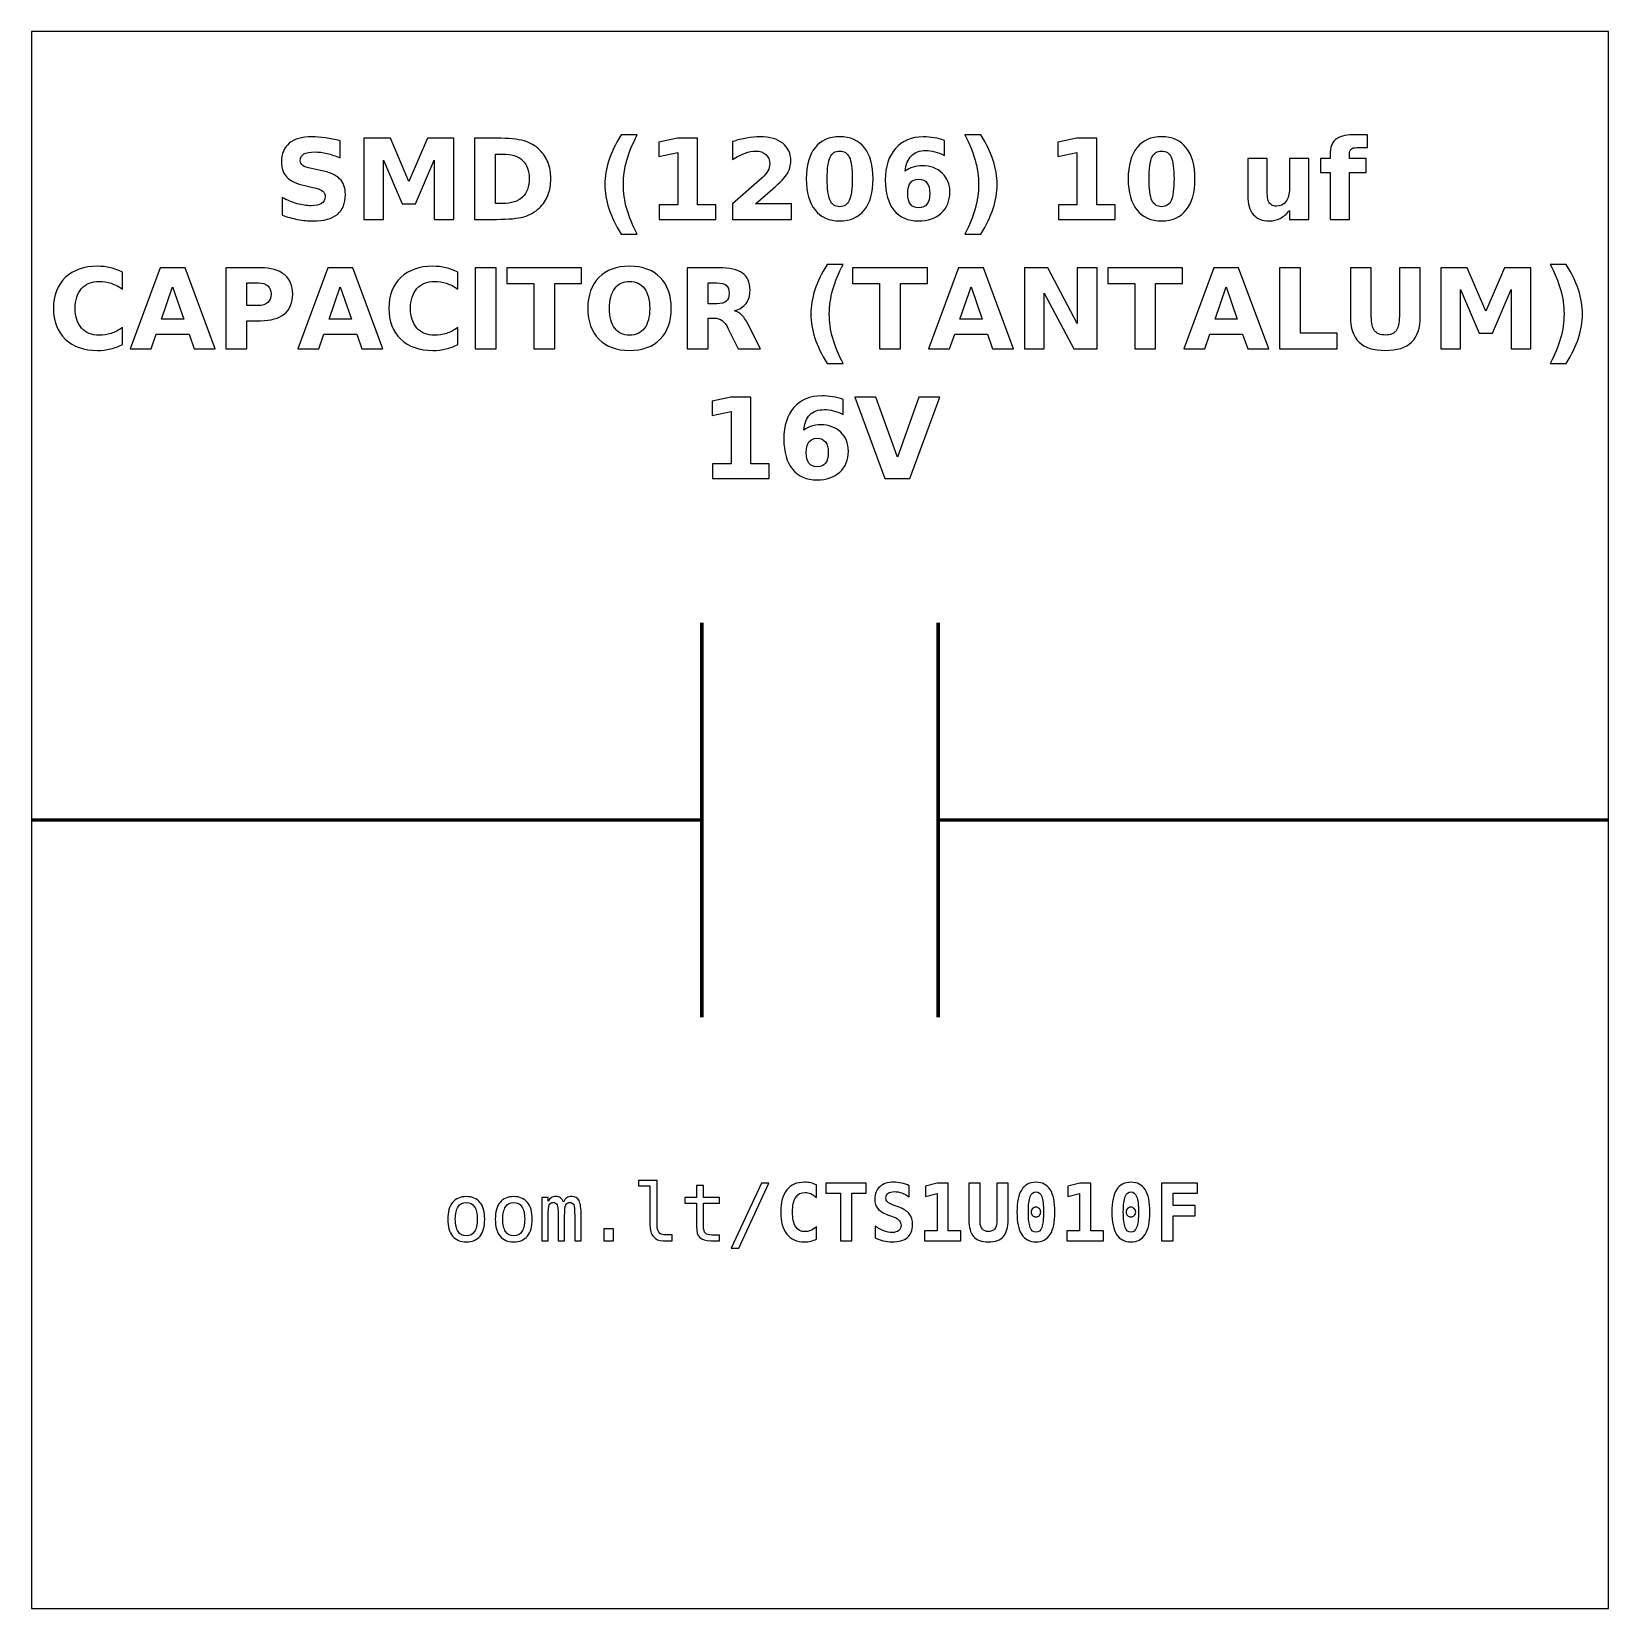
# Model space of a CAD drawing. Header units: centimetres. Extents: x -11.5 to -9.5, y -15.85 to -13.85.
import ezdxf

# ---------------------------------------------------------------- set-up
doc = ezdxf.new("R2010")
doc.units = ezdxf.units.CM
doc.header["$MEASUREMENT"] = 0
doc.layers.add('Layer 1', color=7, linetype='Continuous')

msp = doc.modelspace()

# ---------------------------------------------------------------- linework, layer by layer
at = {"layer": 'Layer 1', "color": 7}
msp.add_open_spline([(-11.5, -13.85), (-11.5, -13.85), (-9.5, -13.85), (-9.5, -13.85), (-9.5, -13.85), (-9.5, -13.85), (-9.5, -15.85), (-9.5, -15.85), (-9.5, -15.85), (-9.5, -15.85), (-11.5, -15.85), (-11.5, -15.85), (-11.5, -15.85), (-11.5, -15.85), (-11.5, -13.85), (-11.5, -13.85)], degree=3, knots=[0, 0, 0, 0, 0.25, 0.25, 0.25, 0.25, 0.5, 0.5, 0.5, 0.5, 0.75, 0.75, 0.75, 0.75, 1, 1, 1, 1], dxfattribs=at)
at = {"layer": 'Layer 1', "color": 250}
for points, knots in [([(-11.10871, -13.98859), (-11.10871, -13.98859), (-11.10871, -14.01034), (-11.10871, -14.01034), (-11.10871, -14.01034), (-11.11436, -14.00782), (-11.11988, -14.00592), (-11.12524, -14.00463), (-11.12524, -14.00463), (-11.13063, -14.00333), (-11.13571, -14.0027), (-11.14048, -14.0027), (-11.14048, -14.0027), (-11.14681, -14.0027), (-11.15151, -14.00357), (-11.15455, -14.00531), (-11.15455, -14.00531), (-11.15758, -14.00707), (-11.15909, -14.00978), (-11.15909, -14.01345), (-11.15909, -14.01345), (-11.15909, -14.0162), (-11.15808, -14.01836), (-11.15603, -14.01989), (-11.15603, -14.01989), (-11.15398, -14.02142), (-11.15027, -14.02276), (-11.14488, -14.02386), (-11.14488, -14.02386), (-11.14488, -14.02386), (-11.13359, -14.02612), (-11.13359, -14.02612), (-11.13359, -14.02612), (-11.12214, -14.02843), (-11.11403, -14.03191), (-11.10921, -14.03661), (-11.10921, -14.03661), (-11.10438, -14.04129), (-11.10196, -14.04795), (-11.10196, -14.05658), (-11.10196, -14.05658), (-11.10196, -14.06794), (-11.10532, -14.07638), (-11.11205, -14.08191), (-11.11205, -14.08191), (-11.11878, -14.08743), (-11.12905, -14.09021), (-11.14288, -14.09021), (-11.14288, -14.09021), (-11.14942, -14.09021), (-11.15596, -14.0896), (-11.16252, -14.08835), (-11.16252, -14.08835), (-11.16908, -14.0871), (-11.17567, -14.08527), (-11.18223, -14.08285), (-11.18223, -14.08285), (-11.18223, -14.08285), (-11.18223, -14.06046), (-11.18223, -14.06046), (-11.18223, -14.06046), (-11.17567, -14.06394), (-11.16932, -14.06657), (-11.16318, -14.06834), (-11.16318, -14.06834), (-11.15704, -14.0701), (-11.15114, -14.07099), (-11.14545, -14.07099), (-11.14545, -14.07099), (-11.13966, -14.07099), (-11.13522, -14.07003), (-11.13214, -14.0681), (-11.13214, -14.0681), (-11.12905, -14.06617), (-11.12753, -14.06342), (-11.12753, -14.05982), (-11.12753, -14.05982), (-11.12753, -14.05662), (-11.12856, -14.05413), (-11.13065, -14.05239), (-11.13065, -14.05239), (-11.13275, -14.05065), (-11.13691, -14.04908), (-11.14317, -14.04771), (-11.14317, -14.04771), (-11.14317, -14.04771), (-11.15344, -14.04543), (-11.15344, -14.04543), (-11.15344, -14.04543), (-11.16372, -14.04322), (-11.17125, -14.03972), (-11.176, -14.03489), (-11.176, -14.03489), (-11.18075, -14.03007), (-11.18312, -14.02356), (-11.18312, -14.0154), (-11.18312, -14.0154), (-11.18312, -14.00514), (-11.17981, -13.99726), (-11.1732, -13.99176), (-11.1732, -13.99176), (-11.16659, -13.98623), (-11.15709, -13.98348), (-11.14467, -13.98348), (-11.14467, -13.98348), (-11.13903, -13.98348), (-11.13322, -13.98391), (-11.12724, -13.98475), (-11.12724, -13.98475), (-11.12127, -13.9856), (-11.11509, -13.98687), (-11.10871, -13.98859)], [0, 0, 0, 0, 0.0357143, 0.0357143, 0.0357143, 0.0357143, 0.0714286, 0.0714286, 0.0714286, 0.0714286, 0.1071429, 0.1071429, 0.1071429, 0.1071429, 0.1428571, 0.1428571, 0.1428571, 0.1428571, 0.1785714, 0.1785714, 0.1785714, 0.1785714, 0.2142857, 0.2142857, 0.2142857, 0.2142857, 0.25, 0.25, 0.25, 0.25, 0.2857143, 0.2857143, 0.2857143, 0.2857143, 0.3214286, 0.3214286, 0.3214286, 0.3214286, 0.3571429, 0.3571429, 0.3571429, 0.3571429, 0.3928571, 0.3928571, 0.3928571, 0.3928571, 0.4285714, 0.4285714, 0.4285714, 0.4285714, 0.4642857, 0.4642857, 0.4642857, 0.4642857, 0.5, 0.5, 0.5, 0.5, 0.5357143, 0.5357143, 0.5357143, 0.5357143, 0.5714286, 0.5714286, 0.5714286, 0.5714286, 0.6071429, 0.6071429, 0.6071429, 0.6071429, 0.6428571, 0.6428571, 0.6428571, 0.6428571, 0.6785714, 0.6785714, 0.6785714, 0.6785714, 0.7142857, 0.7142857, 0.7142857, 0.7142857, 0.75, 0.75, 0.75, 0.75, 0.7857143, 0.7857143, 0.7857143, 0.7857143, 0.8214286, 0.8214286, 0.8214286, 0.8214286, 0.8571429, 0.8571429, 0.8571429, 0.8571429, 0.8928571, 0.8928571, 0.8928571, 0.8928571, 0.9285714, 0.9285714, 0.9285714, 0.9285714, 0.9642857, 0.9642857, 0.9642857, 0.9642857, 1, 1, 1, 1]), ([(-11.07868, -13.98534), (-11.07868, -13.98534), (-11.04493, -13.98534), (-11.04493, -13.98534), (-11.04493, -13.98534), (-11.04493, -13.98534), (-11.02148, -14.0404), (-11.02148, -14.0404), (-11.02148, -14.0404), (-11.02148, -14.0404), (-10.99792, -13.98534), (-10.99792, -13.98534), (-10.99792, -13.98534), (-10.99792, -13.98534), (-10.96424, -13.98534), (-10.96424, -13.98534), (-10.96424, -13.98534), (-10.96424, -13.98534), (-10.96424, -14.08821), (-10.96424, -14.08821), (-10.96424, -14.08821), (-10.96424, -14.08821), (-10.98931, -14.08821), (-10.98931, -14.08821), (-10.98931, -14.08821), (-10.98931, -14.08821), (-10.98931, -14.01297), (-10.98931, -14.01297), (-10.98931, -14.01297), (-10.98931, -14.01297), (-11.01302, -14.06843), (-11.01302, -14.06843), (-11.01302, -14.06843), (-11.01302, -14.06843), (-11.02983, -14.06843), (-11.02983, -14.06843), (-11.02983, -14.06843), (-11.02983, -14.06843), (-11.05354, -14.01297), (-11.05354, -14.01297), (-11.05354, -14.01297), (-11.05354, -14.01297), (-11.05354, -14.08821), (-11.05354, -14.08821), (-11.05354, -14.08821), (-11.05354, -14.08821), (-11.07868, -14.08821), (-11.07868, -14.08821), (-11.07868, -14.08821), (-11.07868, -14.08821), (-11.07868, -13.98534), (-11.07868, -13.98534)], [0, 0, 0, 0, 0.0769231, 0.0769231, 0.0769231, 0.0769231, 0.1538462, 0.1538462, 0.1538462, 0.1538462, 0.2307692, 0.2307692, 0.2307692, 0.2307692, 0.3076923, 0.3076923, 0.3076923, 0.3076923, 0.3846154, 0.3846154, 0.3846154, 0.3846154, 0.4615385, 0.4615385, 0.4615385, 0.4615385, 0.5384615, 0.5384615, 0.5384615, 0.5384615, 0.6153846, 0.6153846, 0.6153846, 0.6153846, 0.6923077, 0.6923077, 0.6923077, 0.6923077, 0.7692308, 0.7692308, 0.7692308, 0.7692308, 0.8461538, 0.8461538, 0.8461538, 0.8461538, 0.9230769, 0.9230769, 0.9230769, 0.9230769, 1, 1, 1, 1]), ([(-10.93825, -13.98534), (-10.93825, -13.98534), (-10.91026, -13.98534), (-10.91026, -13.98534), (-10.91026, -13.98534), (-10.89465, -13.98534), (-10.88303, -13.98645), (-10.87539, -13.98868), (-10.87539, -13.98868), (-10.86774, -13.99091), (-10.86118, -13.99468), (-10.8557, -14.00002), (-10.8557, -14.00002), (-10.85088, -14.00465), (-10.84731, -14.01001), (-10.84495, -14.01608), (-10.84495, -14.01608), (-10.84263, -14.02212), (-10.84145, -14.02899), (-10.84145, -14.03668), (-10.84145, -14.03668), (-10.84145, -14.04444), (-10.84263, -14.05136), (-10.84495, -14.05745), (-10.84495, -14.05745), (-10.84731, -14.06354), (-10.85088, -14.0689), (-10.8557, -14.07353), (-10.8557, -14.07353), (-10.86123, -14.07887), (-10.86784, -14.08264), (-10.87555, -14.08487), (-10.87555, -14.08487), (-10.88327, -14.0871), (-10.89484, -14.08821), (-10.91026, -14.08821), (-10.91026, -14.08821), (-10.91026, -14.08821), (-10.93825, -14.08821), (-10.93825, -14.08821), (-10.93825, -14.08821), (-10.93825, -14.08821), (-10.93825, -13.98534), (-10.93825, -13.98534)], [0, 0, 0, 0, 0.0909091, 0.0909091, 0.0909091, 0.0909091, 0.1818182, 0.1818182, 0.1818182, 0.1818182, 0.2727273, 0.2727273, 0.2727273, 0.2727273, 0.3636364, 0.3636364, 0.3636364, 0.3636364, 0.4545455, 0.4545455, 0.4545455, 0.4545455, 0.5454545, 0.5454545, 0.5454545, 0.5454545, 0.6363636, 0.6363636, 0.6363636, 0.6363636, 0.7272727, 0.7272727, 0.7272727, 0.7272727, 0.8181818, 0.8181818, 0.8181818, 0.8181818, 0.9090909, 0.9090909, 0.9090909, 0.9090909, 1, 1, 1, 1]), ([(-10.73176, -14.10681), (-10.73176, -14.10681), (-10.75222, -14.10681), (-10.75222, -14.10681), (-10.75222, -14.10681), (-10.75925, -14.09548), (-10.76445, -14.08468), (-10.76779, -14.07445), (-10.76779, -14.07445), (-10.77115, -14.06424), (-10.77282, -14.05411), (-10.77282, -14.04404), (-10.77282, -14.04404), (-10.77282, -14.03398), (-10.77113, -14.02379), (-10.76777, -14.01349), (-10.76777, -14.01349), (-10.76438, -14.00317), (-10.75921, -13.9924), (-10.75222, -13.98113), (-10.75222, -13.98113), (-10.75222, -13.98113), (-10.73176, -13.98113), (-10.73176, -13.98113), (-10.73176, -13.98113), (-10.73764, -13.99202), (-10.74204, -14.00267), (-10.74498, -14.01307), (-10.74498, -14.01307), (-10.74792, -14.02346), (-10.7494, -14.03374), (-10.7494, -14.0439), (-10.7494, -14.0439), (-10.7494, -14.05406), (-10.74794, -14.06434), (-10.74503, -14.07478), (-10.74503, -14.07478), (-10.74211, -14.0852), (-10.73769, -14.09588), (-10.73176, -14.10681)], [0, 0, 0, 0, 0.1, 0.1, 0.1, 0.1, 0.2, 0.2, 0.2, 0.2, 0.3, 0.3, 0.3, 0.3, 0.4, 0.4, 0.4, 0.4, 0.5, 0.5, 0.5, 0.5, 0.6, 0.6, 0.6, 0.6, 0.7, 0.7, 0.7, 0.7, 0.8, 0.8, 0.8, 0.8, 0.9, 0.9, 0.9, 0.9, 1, 1, 1, 1]), ([(-10.70394, -14.06989), (-10.70394, -14.06989), (-10.68051, -14.06989), (-10.68051, -14.06989), (-10.68051, -14.06989), (-10.68051, -14.06989), (-10.68051, -14.0034), (-10.68051, -14.0034), (-10.68051, -14.0034), (-10.68051, -14.0034), (-10.70455, -14.00837), (-10.70455, -14.00837), (-10.70455, -14.00837), (-10.70455, -14.00837), (-10.70455, -13.9903), (-10.70455, -13.9903), (-10.70455, -13.9903), (-10.70455, -13.9903), (-10.68065, -13.98534), (-10.68065, -13.98534), (-10.68065, -13.98534), (-10.68065, -13.98534), (-10.65544, -13.98534), (-10.65544, -13.98534), (-10.65544, -13.98534), (-10.65544, -13.98534), (-10.65544, -14.06989), (-10.65544, -14.06989), (-10.65544, -14.06989), (-10.65544, -14.06989), (-10.63202, -14.06989), (-10.63202, -14.06989), (-10.63202, -14.06989), (-10.63202, -14.06989), (-10.63202, -14.08821), (-10.63202, -14.08821), (-10.63202, -14.08821), (-10.63202, -14.08821), (-10.70394, -14.08821), (-10.70394, -14.08821), (-10.70394, -14.08821), (-10.70394, -14.08821), (-10.70394, -14.06989), (-10.70394, -14.06989)], [0, 0, 0, 0, 0.0909091, 0.0909091, 0.0909091, 0.0909091, 0.1818182, 0.1818182, 0.1818182, 0.1818182, 0.2727273, 0.2727273, 0.2727273, 0.2727273, 0.3636364, 0.3636364, 0.3636364, 0.3636364, 0.4545455, 0.4545455, 0.4545455, 0.4545455, 0.5454545, 0.5454545, 0.5454545, 0.5454545, 0.6363636, 0.6363636, 0.6363636, 0.6363636, 0.7272727, 0.7272727, 0.7272727, 0.7272727, 0.8181818, 0.8181818, 0.8181818, 0.8181818, 0.9090909, 0.9090909, 0.9090909, 0.9090909, 1, 1, 1, 1]), ([(-10.58162, -14.06871), (-10.58162, -14.06871), (-10.53634, -14.06871), (-10.53634, -14.06871), (-10.53634, -14.06871), (-10.53634, -14.06871), (-10.53634, -14.08821), (-10.53634, -14.08821), (-10.53634, -14.08821), (-10.53634, -14.08821), (-10.61111, -14.08821), (-10.61111, -14.08821), (-10.61111, -14.08821), (-10.61111, -14.08821), (-10.61111, -14.06871), (-10.61111, -14.06871), (-10.61111, -14.06871), (-10.61111, -14.06871), (-10.57355, -14.03558), (-10.57355, -14.03558), (-10.57355, -14.03558), (-10.57019, -14.03254), (-10.56772, -14.02958), (-10.56612, -14.02669), (-10.56612, -14.02669), (-10.5645, -14.02379), (-10.5637, -14.02078), (-10.5637, -14.01765), (-10.5637, -14.01765), (-10.5637, -14.01283), (-10.56532, -14.00895), (-10.56856, -14.00601), (-10.56856, -14.00601), (-10.57179, -14.00307), (-10.57609, -14.00162), (-10.58148, -14.00162), (-10.58148, -14.00162), (-10.58561, -14.00162), (-10.59013, -14.00251), (-10.59505, -14.00427), (-10.59505, -14.00427), (-10.59996, -14.00604), (-10.60523, -14.00867), (-10.61083, -14.01215), (-10.61083, -14.01215), (-10.61083, -14.01215), (-10.61083, -13.98955), (-10.61083, -13.98955), (-10.61083, -13.98955), (-10.60485, -13.98758), (-10.59895, -13.98607), (-10.59312, -13.98504), (-10.59312, -13.98504), (-10.58728, -13.984), (-10.58157, -13.98348), (-10.57595, -13.98348), (-10.57595, -13.98348), (-10.56365, -13.98348), (-10.55408, -13.98619), (-10.54726, -13.99162), (-10.54726, -13.99162), (-10.54044, -13.99703), (-10.53703, -14.00458), (-10.53703, -14.01429), (-10.53703, -14.01429), (-10.53703, -14.01989), (-10.53848, -14.02511), (-10.54138, -14.02996), (-10.54138, -14.02996), (-10.54427, -14.0348), (-10.55036, -14.04129), (-10.55963, -14.04943), (-10.55963, -14.04943), (-10.55963, -14.04943), (-10.58162, -14.06871), (-10.58162, -14.06871)], [0, 0, 0, 0, 0.0526316, 0.0526316, 0.0526316, 0.0526316, 0.1052632, 0.1052632, 0.1052632, 0.1052632, 0.1578947, 0.1578947, 0.1578947, 0.1578947, 0.2105263, 0.2105263, 0.2105263, 0.2105263, 0.2631579, 0.2631579, 0.2631579, 0.2631579, 0.3157895, 0.3157895, 0.3157895, 0.3157895, 0.3684211, 0.3684211, 0.3684211, 0.3684211, 0.4210526, 0.4210526, 0.4210526, 0.4210526, 0.4736842, 0.4736842, 0.4736842, 0.4736842, 0.5263158, 0.5263158, 0.5263158, 0.5263158, 0.5789474, 0.5789474, 0.5789474, 0.5789474, 0.6315789, 0.6315789, 0.6315789, 0.6315789, 0.6842105, 0.6842105, 0.6842105, 0.6842105, 0.7368421, 0.7368421, 0.7368421, 0.7368421, 0.7894737, 0.7894737, 0.7894737, 0.7894737, 0.8421053, 0.8421053, 0.8421053, 0.8421053, 0.8947368, 0.8947368, 0.8947368, 0.8947368, 0.9473684, 0.9473684, 0.9473684, 0.9473684, 1, 1, 1, 1]), ([(-10.43265, -14.03687), (-10.43265, -14.05392), (-10.43632, -14.06707), (-10.44368, -14.07633), (-10.44368, -14.07633), (-10.45102, -14.08558), (-10.46146, -14.09021), (-10.47496, -14.09021), (-10.47496, -14.09021), (-10.48851, -14.09021), (-10.49897, -14.08558), (-10.50631, -14.07633), (-10.50631, -14.07633), (-10.51367, -14.06707), (-10.51734, -14.05392), (-10.51734, -14.03687), (-10.51734, -14.03687), (-10.51734, -14.0198), (-10.51367, -14.00662), (-10.50631, -13.99736), (-10.50631, -13.99736), (-10.49897, -13.98812), (-10.48851, -13.98348), (-10.47496, -13.98348), (-10.47496, -13.98348), (-10.46146, -13.98348), (-10.45102, -13.98812), (-10.44368, -13.99736), (-10.44368, -13.99736), (-10.43632, -14.00662), (-10.43265, -14.0198), (-10.43265, -14.03687)], [0, 0, 0, 0, 0.125, 0.125, 0.125, 0.125, 0.25, 0.25, 0.25, 0.25, 0.375, 0.375, 0.375, 0.375, 0.5, 0.5, 0.5, 0.5, 0.625, 0.625, 0.625, 0.625, 0.75, 0.75, 0.75, 0.75, 0.875, 0.875, 0.875, 0.875, 1, 1, 1, 1]), ([(-10.34206, -13.98802), (-10.34206, -13.98802), (-10.34206, -14.00705), (-10.34206, -14.00705), (-10.34206, -14.00705), (-10.34643, -14.00498), (-10.35052, -14.00345), (-10.35438, -14.00246), (-10.35438, -14.00246), (-10.35824, -14.00147), (-10.36202, -14.00098), (-10.36569, -14.00098), (-10.36569, -14.00098), (-10.3736, -14.00098), (-10.37973, -14.00317), (-10.38415, -14.00757), (-10.38415, -14.00757), (-10.38855, -14.01194), (-10.39114, -14.01845), (-10.39187, -14.02709), (-10.39187, -14.02709), (-10.38884, -14.02485), (-10.38554, -14.02316), (-10.38201, -14.02203), (-10.38201, -14.02203), (-10.37849, -14.0209), (-10.37463, -14.02034), (-10.37044, -14.02034), (-10.37044, -14.02034), (-10.35993, -14.02034), (-10.35144, -14.02342), (-10.345, -14.02958), (-10.345, -14.02958), (-10.33853, -14.03572), (-10.33531, -14.04378), (-10.33531, -14.05376), (-10.33531, -14.05376), (-10.33531, -14.06479), (-10.33891, -14.07361), (-10.34613, -14.08026), (-10.34613, -14.08026), (-10.35332, -14.08689), (-10.36301, -14.09021), (-10.37512, -14.09021), (-10.37512, -14.09021), (-10.38848, -14.09021), (-10.39883, -14.08569), (-10.40617, -14.07666), (-10.40617, -14.07666), (-10.41348, -14.06765), (-10.41715, -14.05484), (-10.41715, -14.03826), (-10.41715, -14.03826), (-10.41715, -14.02128), (-10.41287, -14.00792), (-10.40431, -13.99821), (-10.40431, -13.99821), (-10.39573, -13.98849), (-10.38399, -13.98362), (-10.36906, -13.98362), (-10.36906, -13.98362), (-10.36433, -13.98362), (-10.35974, -13.984), (-10.35527, -13.98473), (-10.35527, -13.98473), (-10.35083, -13.98546), (-10.34643, -13.98656), (-10.34206, -13.98802)], [0, 0, 0, 0, 0.0588235, 0.0588235, 0.0588235, 0.0588235, 0.1176471, 0.1176471, 0.1176471, 0.1176471, 0.1764706, 0.1764706, 0.1764706, 0.1764706, 0.2352941, 0.2352941, 0.2352941, 0.2352941, 0.2941176, 0.2941176, 0.2941176, 0.2941176, 0.3529412, 0.3529412, 0.3529412, 0.3529412, 0.4117647, 0.4117647, 0.4117647, 0.4117647, 0.4705882, 0.4705882, 0.4705882, 0.4705882, 0.5294118, 0.5294118, 0.5294118, 0.5294118, 0.5882353, 0.5882353, 0.5882353, 0.5882353, 0.6470588, 0.6470588, 0.6470588, 0.6470588, 0.7058824, 0.7058824, 0.7058824, 0.7058824, 0.7647059, 0.7647059, 0.7647059, 0.7647059, 0.8235294, 0.8235294, 0.8235294, 0.8235294, 0.8823529, 0.8823529, 0.8823529, 0.8823529, 0.9411765, 0.9411765, 0.9411765, 0.9411765, 1, 1, 1, 1]), ([(-10.31642, -14.10681), (-10.31054, -14.09588), (-10.30612, -14.0852), (-10.30318, -14.07478), (-10.30318, -14.07478), (-10.30024, -14.06434), (-10.29878, -14.05406), (-10.29878, -14.0439), (-10.29878, -14.0439), (-10.29878, -14.03374), (-10.30024, -14.02346), (-10.30318, -14.01307), (-10.30318, -14.01307), (-10.30612, -14.00267), (-10.31054, -13.99202), (-10.31642, -13.98113), (-10.31642, -13.98113), (-10.31642, -13.98113), (-10.29596, -13.98113), (-10.29596, -13.98113), (-10.29596, -13.98113), (-10.28898, -13.9924), (-10.2838, -14.00317), (-10.28041, -14.01349), (-10.28041, -14.01349), (-10.27705, -14.02379), (-10.27536, -14.03398), (-10.27536, -14.04404), (-10.27536, -14.04404), (-10.27536, -14.05411), (-10.27703, -14.06424), (-10.28039, -14.07445), (-10.28039, -14.07445), (-10.28373, -14.08468), (-10.28893, -14.09548), (-10.29596, -14.10681), (-10.29596, -14.10681), (-10.29596, -14.10681), (-10.31642, -14.10681), (-10.31642, -14.10681)], [0, 0, 0, 0, 0.1, 0.1, 0.1, 0.1, 0.2, 0.2, 0.2, 0.2, 0.3, 0.3, 0.3, 0.3, 0.4, 0.4, 0.4, 0.4, 0.5, 0.5, 0.5, 0.5, 0.6, 0.6, 0.6, 0.6, 0.7, 0.7, 0.7, 0.7, 0.8, 0.8, 0.8, 0.8, 0.9, 0.9, 0.9, 0.9, 1, 1, 1, 1]), ([(-10.19756, -14.06989), (-10.19756, -14.06989), (-10.17413, -14.06989), (-10.17413, -14.06989), (-10.17413, -14.06989), (-10.17413, -14.06989), (-10.17413, -14.0034), (-10.17413, -14.0034), (-10.17413, -14.0034), (-10.17413, -14.0034), (-10.19817, -14.00837), (-10.19817, -14.00837), (-10.19817, -14.00837), (-10.19817, -14.00837), (-10.19817, -13.9903), (-10.19817, -13.9903), (-10.19817, -13.9903), (-10.19817, -13.9903), (-10.17427, -13.98534), (-10.17427, -13.98534), (-10.17427, -13.98534), (-10.17427, -13.98534), (-10.14906, -13.98534), (-10.14906, -13.98534), (-10.14906, -13.98534), (-10.14906, -13.98534), (-10.14906, -14.06989), (-10.14906, -14.06989), (-10.14906, -14.06989), (-10.14906, -14.06989), (-10.12564, -14.06989), (-10.12564, -14.06989), (-10.12564, -14.06989), (-10.12564, -14.06989), (-10.12564, -14.08821), (-10.12564, -14.08821), (-10.12564, -14.08821), (-10.12564, -14.08821), (-10.19756, -14.08821), (-10.19756, -14.08821), (-10.19756, -14.08821), (-10.19756, -14.08821), (-10.19756, -14.06989), (-10.19756, -14.06989)], [0, 0, 0, 0, 0.0909091, 0.0909091, 0.0909091, 0.0909091, 0.1818182, 0.1818182, 0.1818182, 0.1818182, 0.2727273, 0.2727273, 0.2727273, 0.2727273, 0.3636364, 0.3636364, 0.3636364, 0.3636364, 0.4545455, 0.4545455, 0.4545455, 0.4545455, 0.5454545, 0.5454545, 0.5454545, 0.5454545, 0.6363636, 0.6363636, 0.6363636, 0.6363636, 0.7272727, 0.7272727, 0.7272727, 0.7272727, 0.8181818, 0.8181818, 0.8181818, 0.8181818, 0.9090909, 0.9090909, 0.9090909, 0.9090909, 1, 1, 1, 1]), ([(-10.02446, -14.03687), (-10.02446, -14.05392), (-10.02813, -14.06707), (-10.03549, -14.07633), (-10.03549, -14.07633), (-10.04283, -14.08558), (-10.05327, -14.09021), (-10.06677, -14.09021), (-10.06677, -14.09021), (-10.08032, -14.09021), (-10.09078, -14.08558), (-10.09812, -14.07633), (-10.09812, -14.07633), (-10.10548, -14.06707), (-10.10915, -14.05392), (-10.10915, -14.03687), (-10.10915, -14.03687), (-10.10915, -14.0198), (-10.10548, -14.00662), (-10.09812, -13.99736), (-10.09812, -13.99736), (-10.09078, -13.98812), (-10.08032, -13.98348), (-10.06677, -13.98348), (-10.06677, -13.98348), (-10.05327, -13.98348), (-10.04283, -13.98812), (-10.03549, -13.99736), (-10.03549, -13.99736), (-10.02813, -14.00662), (-10.02446, -14.0198), (-10.02446, -14.03687)], [0, 0, 0, 0, 0.125, 0.125, 0.125, 0.125, 0.25, 0.25, 0.25, 0.25, 0.375, 0.375, 0.375, 0.375, 0.5, 0.5, 0.5, 0.5, 0.625, 0.625, 0.625, 0.625, 0.75, 0.75, 0.75, 0.75, 0.875, 0.875, 0.875, 0.875, 1, 1, 1, 1]), ([(-9.80548, -13.98099), (-9.80548, -13.98099), (-9.80548, -13.99717), (-9.80548, -13.99717), (-9.80548, -13.99717), (-9.80548, -13.99717), (-9.81914, -13.99717), (-9.81914, -13.99717), (-9.81914, -13.99717), (-9.82262, -13.99717), (-9.82507, -13.99781), (-9.82643, -13.99908), (-9.82643, -13.99908), (-9.82782, -14.00035), (-9.8285, -14.00253), (-9.8285, -14.00566), (-9.8285, -14.00566), (-9.8285, -14.00566), (-9.8285, -14.01105), (-9.8285, -14.01105), (-9.8285, -14.01105), (-9.8285, -14.01105), (-9.80743, -14.01105), (-9.80743, -14.01105), (-9.80743, -14.01105), (-9.80743, -14.01105), (-9.80743, -14.02869), (-9.80743, -14.02869), (-9.80743, -14.02869), (-9.80743, -14.02869), (-9.8285, -14.02869), (-9.8285, -14.02869), (-9.8285, -14.02869), (-9.8285, -14.02869), (-9.8285, -14.08821), (-9.8285, -14.08821), (-9.8285, -14.08821), (-9.8285, -14.08821), (-9.85317, -14.08821), (-9.85317, -14.08821), (-9.85317, -14.08821), (-9.85317, -14.08821), (-9.85317, -14.02869), (-9.85317, -14.02869), (-9.85317, -14.02869), (-9.85317, -14.02869), (-9.86543, -14.02869), (-9.86543, -14.02869), (-9.86543, -14.02869), (-9.86543, -14.02869), (-9.86543, -14.01105), (-9.86543, -14.01105), (-9.86543, -14.01105), (-9.86543, -14.01105), (-9.85317, -14.01105), (-9.85317, -14.01105), (-9.85317, -14.01105), (-9.85317, -14.01105), (-9.85317, -14.00566), (-9.85317, -14.00566), (-9.85317, -14.00566), (-9.85317, -13.99726), (-9.85082, -13.99103), (-9.84614, -13.98701), (-9.84614, -13.98701), (-9.84146, -13.98299), (-9.83419, -13.98099), (-9.82436, -13.98099), (-9.82436, -13.98099), (-9.82436, -13.98099), (-9.80548, -13.98099), (-9.80548, -13.98099)], [0, 0, 0, 0, 0.0555556, 0.0555556, 0.0555556, 0.0555556, 0.1111111, 0.1111111, 0.1111111, 0.1111111, 0.1666667, 0.1666667, 0.1666667, 0.1666667, 0.2222222, 0.2222222, 0.2222222, 0.2222222, 0.2777778, 0.2777778, 0.2777778, 0.2777778, 0.3333333, 0.3333333, 0.3333333, 0.3333333, 0.3888889, 0.3888889, 0.3888889, 0.3888889, 0.4444444, 0.4444444, 0.4444444, 0.4444444, 0.5, 0.5, 0.5, 0.5, 0.5555556, 0.5555556, 0.5555556, 0.5555556, 0.6111111, 0.6111111, 0.6111111, 0.6111111, 0.6666667, 0.6666667, 0.6666667, 0.6666667, 0.7222222, 0.7222222, 0.7222222, 0.7222222, 0.7777778, 0.7777778, 0.7777778, 0.7777778, 0.8333333, 0.8333333, 0.8333333, 0.8333333, 0.8888889, 0.8888889, 0.8888889, 0.8888889, 0.9444444, 0.9444444, 0.9444444, 0.9444444, 1, 1, 1, 1]), ([(-10.91172, -14.0054), (-10.91172, -14.0054), (-10.91172, -14.06815), (-10.91172, -14.06815), (-10.91172, -14.06815), (-10.91172, -14.06815), (-10.90222, -14.06815), (-10.90222, -14.06815), (-10.90222, -14.06815), (-10.89138, -14.06815), (-10.8831, -14.06547), (-10.87739, -14.06008), (-10.87739, -14.06008), (-10.87167, -14.05472), (-10.8688, -14.04691), (-10.8688, -14.03668), (-10.8688, -14.03668), (-10.8688, -14.02647), (-10.87165, -14.01871), (-10.87734, -14.0134), (-10.87734, -14.0134), (-10.88303, -14.00806), (-10.89133, -14.0054), (-10.90222, -14.0054), (-10.90222, -14.0054), (-10.90222, -14.0054), (-10.91172, -14.0054), (-10.91172, -14.0054)], [0, 0, 0, 0, 0.1428571, 0.1428571, 0.1428571, 0.1428571, 0.2857143, 0.2857143, 0.2857143, 0.2857143, 0.4285714, 0.4285714, 0.4285714, 0.4285714, 0.5714286, 0.5714286, 0.5714286, 0.5714286, 0.7142857, 0.7142857, 0.7142857, 0.7142857, 0.8571429, 0.8571429, 0.8571429, 0.8571429, 1, 1, 1, 1]), ([(-10.45918, -14.03668), (-10.45918, -14.02382), (-10.46038, -14.01476), (-10.4628, -14.00949), (-10.4628, -14.00949), (-10.4652, -14.00425), (-10.46927, -14.00162), (-10.47496, -14.00162), (-10.47496, -14.00162), (-10.48065, -14.00162), (-10.48472, -14.00425), (-10.48717, -14.00949), (-10.48717, -14.00949), (-10.48959, -14.01476), (-10.49081, -14.02382), (-10.49081, -14.03668), (-10.49081, -14.03668), (-10.49081, -14.04966), (-10.48959, -14.05884), (-10.48717, -14.06415), (-10.48717, -14.06415), (-10.48472, -14.06949), (-10.48065, -14.07215), (-10.47496, -14.07215), (-10.47496, -14.07215), (-10.46932, -14.07215), (-10.46527, -14.06949), (-10.46282, -14.06415), (-10.46282, -14.06415), (-10.4604, -14.05884), (-10.45918, -14.04966), (-10.45918, -14.03668)], [0, 0, 0, 0, 0.125, 0.125, 0.125, 0.125, 0.25, 0.25, 0.25, 0.25, 0.375, 0.375, 0.375, 0.375, 0.5, 0.5, 0.5, 0.5, 0.625, 0.625, 0.625, 0.625, 0.75, 0.75, 0.75, 0.75, 0.875, 0.875, 0.875, 0.875, 1, 1, 1, 1]), ([(-10.05099, -14.03668), (-10.05099, -14.02382), (-10.05219, -14.01476), (-10.05461, -14.00949), (-10.05461, -14.00949), (-10.05701, -14.00425), (-10.06108, -14.00162), (-10.06677, -14.00162), (-10.06677, -14.00162), (-10.07246, -14.00162), (-10.07653, -14.00425), (-10.07898, -14.00949), (-10.07898, -14.00949), (-10.0814, -14.01476), (-10.08262, -14.02382), (-10.08262, -14.03668), (-10.08262, -14.03668), (-10.08262, -14.04966), (-10.0814, -14.05884), (-10.07898, -14.06415), (-10.07898, -14.06415), (-10.07653, -14.06949), (-10.07246, -14.07215), (-10.06677, -14.07215), (-10.06677, -14.07215), (-10.06113, -14.07215), (-10.05708, -14.06949), (-10.05463, -14.06415), (-10.05463, -14.06415), (-10.05221, -14.05884), (-10.05099, -14.04966), (-10.05099, -14.03668)], [0, 0, 0, 0, 0.125, 0.125, 0.125, 0.125, 0.25, 0.25, 0.25, 0.25, 0.375, 0.375, 0.375, 0.375, 0.5, 0.5, 0.5, 0.5, 0.625, 0.625, 0.625, 0.625, 0.75, 0.75, 0.75, 0.75, 0.875, 0.875, 0.875, 0.875, 1, 1, 1, 1]), ([(-9.95755, -14.05818), (-9.95755, -14.05818), (-9.95755, -14.01105), (-9.95755, -14.01105), (-9.95755, -14.01105), (-9.95755, -14.01105), (-9.93274, -14.01105), (-9.93274, -14.01105), (-9.93274, -14.01105), (-9.93274, -14.01105), (-9.93274, -14.01876), (-9.93274, -14.01876), (-9.93274, -14.01876), (-9.93274, -14.02295), (-9.93276, -14.02819), (-9.93281, -14.03449), (-9.93281, -14.03449), (-9.93286, -14.04082), (-9.93288, -14.04503), (-9.93288, -14.04715), (-9.93288, -14.04715), (-9.93288, -14.05336), (-9.93271, -14.05782), (-9.93239, -14.06055), (-9.93239, -14.06055), (-9.93208, -14.06328), (-9.93152, -14.06526), (-9.93074, -14.0665), (-9.93074, -14.0665), (-9.92973, -14.06813), (-9.92841, -14.06935), (-9.92679, -14.07022), (-9.92679, -14.07022), (-9.92514, -14.07109), (-9.92328, -14.07154), (-9.92117, -14.07154), (-9.92117, -14.07154), (-9.91602, -14.07154), (-9.91197, -14.06956), (-9.90903, -14.06561), (-9.90903, -14.06561), (-9.90609, -14.06166), (-9.90463, -14.05618), (-9.90463, -14.04915), (-9.90463, -14.04915), (-9.90463, -14.04915), (-9.90463, -14.01105), (-9.90463, -14.01105), (-9.90463, -14.01105), (-9.90463, -14.01105), (-9.87996, -14.01105), (-9.87996, -14.01105), (-9.87996, -14.01105), (-9.87996, -14.01105), (-9.87996, -14.08821), (-9.87996, -14.08821), (-9.87996, -14.08821), (-9.87996, -14.08821), (-9.90463, -14.08821), (-9.90463, -14.08821), (-9.90463, -14.08821), (-9.90463, -14.08821), (-9.90463, -14.07704), (-9.90463, -14.07704), (-9.90463, -14.07704), (-9.90835, -14.08155), (-9.9123, -14.08487), (-9.91644, -14.08701), (-9.91644, -14.08701), (-9.9206, -14.08915), (-9.92519, -14.09021), (-9.9302, -14.09021), (-9.9302, -14.09021), (-9.93911, -14.09021), (-9.94588, -14.08748), (-9.95056, -14.082), (-9.95056, -14.082), (-9.95522, -14.07654), (-9.95755, -14.0686), (-9.95755, -14.05818)], [0, 0, 0, 0, 0.05, 0.05, 0.05, 0.05, 0.1, 0.1, 0.1, 0.1, 0.15, 0.15, 0.15, 0.15, 0.2, 0.2, 0.2, 0.2, 0.25, 0.25, 0.25, 0.25, 0.3, 0.3, 0.3, 0.3, 0.35, 0.35, 0.35, 0.35, 0.4, 0.4, 0.4, 0.4, 0.45, 0.45, 0.45, 0.45, 0.5, 0.5, 0.5, 0.5, 0.55, 0.55, 0.55, 0.55, 0.6, 0.6, 0.6, 0.6, 0.65, 0.65, 0.65, 0.65, 0.7, 0.7, 0.7, 0.7, 0.75, 0.75, 0.75, 0.75, 0.8, 0.8, 0.8, 0.8, 0.85, 0.85, 0.85, 0.85, 0.9, 0.9, 0.9, 0.9, 0.95, 0.95, 0.95, 0.95, 1, 1, 1, 1]), ([(-10.37484, -14.03743), (-10.3795, -14.03743), (-10.38298, -14.03894), (-10.38528, -14.04195), (-10.38528, -14.04195), (-10.38761, -14.04496), (-10.38876, -14.04948), (-10.38876, -14.05547), (-10.38876, -14.05547), (-10.38876, -14.06149), (-10.38761, -14.06601), (-10.38528, -14.06902), (-10.38528, -14.06902), (-10.38298, -14.07203), (-10.3795, -14.07353), (-10.37484, -14.07353), (-10.37484, -14.07353), (-10.37016, -14.07353), (-10.36666, -14.07203), (-10.36435, -14.06902), (-10.36435, -14.06902), (-10.36202, -14.06601), (-10.36087, -14.06149), (-10.36087, -14.05547), (-10.36087, -14.05547), (-10.36087, -14.04948), (-10.36202, -14.04496), (-10.36435, -14.04195), (-10.36435, -14.04195), (-10.36666, -14.03894), (-10.37016, -14.03743), (-10.37484, -14.03743)], [0, 0, 0, 0, 0.125, 0.125, 0.125, 0.125, 0.25, 0.25, 0.25, 0.25, 0.375, 0.375, 0.375, 0.375, 0.5, 0.5, 0.5, 0.5, 0.625, 0.625, 0.625, 0.625, 0.75, 0.75, 0.75, 0.75, 0.875, 0.875, 0.875, 0.875, 1, 1, 1, 1]), ([(-11.38466, -14.24682), (-11.38952, -14.24933), (-11.3946, -14.25124), (-11.3999, -14.25253), (-11.3999, -14.25253), (-11.40516, -14.25382), (-11.41069, -14.25446), (-11.41643, -14.25446), (-11.41643, -14.25446), (-11.43355, -14.25446), (-11.44712, -14.24966), (-11.45714, -14.24009), (-11.45714, -14.24009), (-11.46716, -14.23052), (-11.47217, -14.21754), (-11.47217, -14.20112), (-11.47217, -14.20112), (-11.47217, -14.18468), (-11.46716, -14.17167), (-11.45714, -14.1621), (-11.45714, -14.1621), (-11.44712, -14.15253), (-11.43355, -14.14773), (-11.41643, -14.14773), (-11.41643, -14.14773), (-11.41069, -14.14773), (-11.40516, -14.14837), (-11.3999, -14.14966), (-11.3999, -14.14966), (-11.3946, -14.15095), (-11.38952, -14.15286), (-11.38466, -14.15538), (-11.38466, -14.15538), (-11.38466, -14.15538), (-11.38466, -14.17666), (-11.38466, -14.17666), (-11.38466, -14.17666), (-11.38957, -14.1733), (-11.39442, -14.17085), (-11.39919, -14.1693), (-11.39919, -14.1693), (-11.40396, -14.16772), (-11.409, -14.16695), (-11.41429, -14.16695), (-11.41429, -14.16695), (-11.42374, -14.16695), (-11.4312, -14.16998), (-11.43661, -14.17605), (-11.43661, -14.17605), (-11.44204, -14.18212), (-11.44475, -14.19047), (-11.44475, -14.20112), (-11.44475, -14.20112), (-11.44475, -14.21175), (-11.44204, -14.22008), (-11.43661, -14.22614), (-11.43661, -14.22614), (-11.4312, -14.23221), (-11.42374, -14.23524), (-11.41429, -14.23524), (-11.41429, -14.23524), (-11.409, -14.23524), (-11.40396, -14.23447), (-11.39919, -14.23289), (-11.39919, -14.23289), (-11.39442, -14.23134), (-11.38957, -14.22889), (-11.38466, -14.22553), (-11.38466, -14.22553), (-11.38466, -14.22553), (-11.38466, -14.24682), (-11.38466, -14.24682)], [0, 0, 0, 0, 0.0555556, 0.0555556, 0.0555556, 0.0555556, 0.1111111, 0.1111111, 0.1111111, 0.1111111, 0.1666667, 0.1666667, 0.1666667, 0.1666667, 0.2222222, 0.2222222, 0.2222222, 0.2222222, 0.2777778, 0.2777778, 0.2777778, 0.2777778, 0.3333333, 0.3333333, 0.3333333, 0.3333333, 0.3888889, 0.3888889, 0.3888889, 0.3888889, 0.4444444, 0.4444444, 0.4444444, 0.4444444, 0.5, 0.5, 0.5, 0.5, 0.5555556, 0.5555556, 0.5555556, 0.5555556, 0.6111111, 0.6111111, 0.6111111, 0.6111111, 0.6666667, 0.6666667, 0.6666667, 0.6666667, 0.7222222, 0.7222222, 0.7222222, 0.7222222, 0.7777778, 0.7777778, 0.7777778, 0.7777778, 0.8333333, 0.8333333, 0.8333333, 0.8333333, 0.8888889, 0.8888889, 0.8888889, 0.8888889, 0.9444444, 0.9444444, 0.9444444, 0.9444444, 1, 1, 1, 1]), ([(-11.30027, -14.23374), (-11.30027, -14.23374), (-11.34176, -14.23374), (-11.34176, -14.23374), (-11.34176, -14.23374), (-11.34176, -14.23374), (-11.3483, -14.25246), (-11.3483, -14.25246), (-11.3483, -14.25246), (-11.3483, -14.25246), (-11.37497, -14.25246), (-11.37497, -14.25246), (-11.37497, -14.25246), (-11.37497, -14.25246), (-11.33687, -14.14959), (-11.33687, -14.14959), (-11.33687, -14.14959), (-11.33687, -14.14959), (-11.30524, -14.14959), (-11.30524, -14.14959), (-11.30524, -14.14959), (-11.30524, -14.14959), (-11.26714, -14.25246), (-11.26714, -14.25246), (-11.26714, -14.25246), (-11.26714, -14.25246), (-11.29381, -14.25246), (-11.29381, -14.25246), (-11.29381, -14.25246), (-11.29381, -14.25246), (-11.30027, -14.23374), (-11.30027, -14.23374)], [0, 0, 0, 0, 0.125, 0.125, 0.125, 0.125, 0.25, 0.25, 0.25, 0.25, 0.375, 0.375, 0.375, 0.375, 0.5, 0.5, 0.5, 0.5, 0.625, 0.625, 0.625, 0.625, 0.75, 0.75, 0.75, 0.75, 0.875, 0.875, 0.875, 0.875, 1, 1, 1, 1]), ([(-11.25347, -14.14959), (-11.25347, -14.14959), (-11.20945, -14.14959), (-11.20945, -14.14959), (-11.20945, -14.14959), (-11.19635, -14.14959), (-11.1863, -14.15251), (-11.17929, -14.15832), (-11.17929, -14.15832), (-11.17229, -14.16413), (-11.16878, -14.1724), (-11.16878, -14.18315), (-11.16878, -14.18315), (-11.16878, -14.19392), (-11.17229, -14.20222), (-11.17929, -14.20803), (-11.17929, -14.20803), (-11.1863, -14.21384), (-11.19635, -14.21676), (-11.20945, -14.21676), (-11.20945, -14.21676), (-11.20945, -14.21676), (-11.22694, -14.21676), (-11.22694, -14.21676), (-11.22694, -14.21676), (-11.22694, -14.21676), (-11.22694, -14.25246), (-11.22694, -14.25246), (-11.22694, -14.25246), (-11.22694, -14.25246), (-11.25347, -14.25246), (-11.25347, -14.25246), (-11.25347, -14.25246), (-11.25347, -14.25246), (-11.25347, -14.14959), (-11.25347, -14.14959)], [0, 0, 0, 0, 0.1111111, 0.1111111, 0.1111111, 0.1111111, 0.2222222, 0.2222222, 0.2222222, 0.2222222, 0.3333333, 0.3333333, 0.3333333, 0.3333333, 0.4444444, 0.4444444, 0.4444444, 0.4444444, 0.5555556, 0.5555556, 0.5555556, 0.5555556, 0.6666667, 0.6666667, 0.6666667, 0.6666667, 0.7777778, 0.7777778, 0.7777778, 0.7777778, 0.8888889, 0.8888889, 0.8888889, 0.8888889, 1, 1, 1, 1]), ([(-11.08764, -14.23374), (-11.08764, -14.23374), (-11.12913, -14.23374), (-11.12913, -14.23374), (-11.12913, -14.23374), (-11.12913, -14.23374), (-11.13567, -14.25246), (-11.13567, -14.25246), (-11.13567, -14.25246), (-11.13567, -14.25246), (-11.16234, -14.25246), (-11.16234, -14.25246), (-11.16234, -14.25246), (-11.16234, -14.25246), (-11.12424, -14.14959), (-11.12424, -14.14959), (-11.12424, -14.14959), (-11.12424, -14.14959), (-11.09261, -14.14959), (-11.09261, -14.14959), (-11.09261, -14.14959), (-11.09261, -14.14959), (-11.05451, -14.25246), (-11.05451, -14.25246), (-11.05451, -14.25246), (-11.05451, -14.25246), (-11.08118, -14.25246), (-11.08118, -14.25246), (-11.08118, -14.25246), (-11.08118, -14.25246), (-11.08764, -14.23374), (-11.08764, -14.23374)], [0, 0, 0, 0, 0.125, 0.125, 0.125, 0.125, 0.25, 0.25, 0.25, 0.25, 0.375, 0.375, 0.375, 0.375, 0.5, 0.5, 0.5, 0.5, 0.625, 0.625, 0.625, 0.625, 0.75, 0.75, 0.75, 0.75, 0.875, 0.875, 0.875, 0.875, 1, 1, 1, 1]), ([(-10.95926, -14.24682), (-10.96412, -14.24933), (-10.9692, -14.25124), (-10.9745, -14.25253), (-10.9745, -14.25253), (-10.97976, -14.25382), (-10.98529, -14.25446), (-10.99103, -14.25446), (-10.99103, -14.25446), (-11.00815, -14.25446), (-11.02172, -14.24966), (-11.03174, -14.24009), (-11.03174, -14.24009), (-11.04176, -14.23052), (-11.04677, -14.21754), (-11.04677, -14.20112), (-11.04677, -14.20112), (-11.04677, -14.18468), (-11.04176, -14.17167), (-11.03174, -14.1621), (-11.03174, -14.1621), (-11.02172, -14.15253), (-11.00815, -14.14773), (-10.99103, -14.14773), (-10.99103, -14.14773), (-10.98529, -14.14773), (-10.97976, -14.14837), (-10.9745, -14.14966), (-10.9745, -14.14966), (-10.9692, -14.15095), (-10.96412, -14.15286), (-10.95926, -14.15538), (-10.95926, -14.15538), (-10.95926, -14.15538), (-10.95926, -14.17666), (-10.95926, -14.17666), (-10.95926, -14.17666), (-10.96417, -14.1733), (-10.96902, -14.17085), (-10.97379, -14.1693), (-10.97379, -14.1693), (-10.97856, -14.16772), (-10.9836, -14.16695), (-10.98889, -14.16695), (-10.98889, -14.16695), (-10.99834, -14.16695), (-11.0058, -14.16998), (-11.01121, -14.17605), (-11.01121, -14.17605), (-11.01664, -14.18212), (-11.01935, -14.19047), (-11.01935, -14.20112), (-11.01935, -14.20112), (-11.01935, -14.21175), (-11.01664, -14.22008), (-11.01121, -14.22614), (-11.01121, -14.22614), (-11.0058, -14.23221), (-10.99834, -14.23524), (-10.98889, -14.23524), (-10.98889, -14.23524), (-10.9836, -14.23524), (-10.97856, -14.23447), (-10.97379, -14.23289), (-10.97379, -14.23289), (-10.96902, -14.23134), (-10.96417, -14.22889), (-10.95926, -14.22553), (-10.95926, -14.22553), (-10.95926, -14.22553), (-10.95926, -14.24682), (-10.95926, -14.24682)], [0, 0, 0, 0, 0.0555556, 0.0555556, 0.0555556, 0.0555556, 0.1111111, 0.1111111, 0.1111111, 0.1111111, 0.1666667, 0.1666667, 0.1666667, 0.1666667, 0.2222222, 0.2222222, 0.2222222, 0.2222222, 0.2777778, 0.2777778, 0.2777778, 0.2777778, 0.3333333, 0.3333333, 0.3333333, 0.3333333, 0.3888889, 0.3888889, 0.3888889, 0.3888889, 0.4444444, 0.4444444, 0.4444444, 0.4444444, 0.5, 0.5, 0.5, 0.5, 0.5555556, 0.5555556, 0.5555556, 0.5555556, 0.6111111, 0.6111111, 0.6111111, 0.6111111, 0.6666667, 0.6666667, 0.6666667, 0.6666667, 0.7222222, 0.7222222, 0.7222222, 0.7222222, 0.7777778, 0.7777778, 0.7777778, 0.7777778, 0.8333333, 0.8333333, 0.8333333, 0.8333333, 0.8888889, 0.8888889, 0.8888889, 0.8888889, 0.9444444, 0.9444444, 0.9444444, 0.9444444, 1, 1, 1, 1]), ([(-10.93729, -14.14959), (-10.93729, -14.14959), (-10.91076, -14.14959), (-10.91076, -14.14959), (-10.91076, -14.14959), (-10.91076, -14.14959), (-10.91076, -14.25246), (-10.91076, -14.25246), (-10.91076, -14.25246), (-10.91076, -14.25246), (-10.93729, -14.25246), (-10.93729, -14.25246), (-10.93729, -14.25246), (-10.93729, -14.25246), (-10.93729, -14.14959), (-10.93729, -14.14959)], [0, 0, 0, 0, 0.25, 0.25, 0.25, 0.25, 0.5, 0.5, 0.5, 0.5, 0.75, 0.75, 0.75, 0.75, 1, 1, 1, 1]), ([(-10.89708, -14.14959), (-10.89708, -14.14959), (-10.80228, -14.14959), (-10.80228, -14.14959), (-10.80228, -14.14959), (-10.80228, -14.14959), (-10.80228, -14.16965), (-10.80228, -14.16965), (-10.80228, -14.16965), (-10.80228, -14.16965), (-10.83638, -14.16965), (-10.83638, -14.16965), (-10.83638, -14.16965), (-10.83638, -14.16965), (-10.83638, -14.25246), (-10.83638, -14.25246), (-10.83638, -14.25246), (-10.83638, -14.25246), (-10.86291, -14.25246), (-10.86291, -14.25246), (-10.86291, -14.25246), (-10.86291, -14.25246), (-10.86291, -14.16965), (-10.86291, -14.16965), (-10.86291, -14.16965), (-10.86291, -14.16965), (-10.89708, -14.16965), (-10.89708, -14.16965), (-10.89708, -14.16965), (-10.89708, -14.16965), (-10.89708, -14.14959), (-10.89708, -14.14959)], [0, 0, 0, 0, 0.125, 0.125, 0.125, 0.125, 0.25, 0.25, 0.25, 0.25, 0.375, 0.375, 0.375, 0.375, 0.5, 0.5, 0.5, 0.5, 0.625, 0.625, 0.625, 0.625, 0.75, 0.75, 0.75, 0.75, 0.875, 0.875, 0.875, 0.875, 1, 1, 1, 1]), ([(-10.74155, -14.14773), (-10.72502, -14.14773), (-10.71206, -14.15246), (-10.7027, -14.16194), (-10.7027, -14.16194), (-10.69332, -14.17139), (-10.68864, -14.18444), (-10.68864, -14.20112), (-10.68864, -14.20112), (-10.68864, -14.21775), (-10.69332, -14.2308), (-10.7027, -14.24025), (-10.7027, -14.24025), (-10.71206, -14.24973), (-10.72502, -14.25446), (-10.74155, -14.25446), (-10.74155, -14.25446), (-10.75804, -14.25446), (-10.77097, -14.24973), (-10.78038, -14.24025), (-10.78038, -14.24025), (-10.78976, -14.2308), (-10.79447, -14.21775), (-10.79447, -14.20112), (-10.79447, -14.20112), (-10.79447, -14.18444), (-10.78976, -14.17139), (-10.78038, -14.16194), (-10.78038, -14.16194), (-10.77097, -14.15246), (-10.75804, -14.14773), (-10.74155, -14.14773)], [0, 0, 0, 0, 0.125, 0.125, 0.125, 0.125, 0.25, 0.25, 0.25, 0.25, 0.375, 0.375, 0.375, 0.375, 0.5, 0.5, 0.5, 0.5, 0.625, 0.625, 0.625, 0.625, 0.75, 0.75, 0.75, 0.75, 0.875, 0.875, 0.875, 0.875, 1, 1, 1, 1]), ([(-10.64204, -14.21354), (-10.64204, -14.21354), (-10.64204, -14.25246), (-10.64204, -14.25246), (-10.64204, -14.25246), (-10.64204, -14.25246), (-10.66857, -14.25246), (-10.66857, -14.25246), (-10.66857, -14.25246), (-10.66857, -14.25246), (-10.66857, -14.14959), (-10.66857, -14.14959), (-10.66857, -14.14959), (-10.66857, -14.14959), (-10.62805, -14.14959), (-10.62805, -14.14959), (-10.62805, -14.14959), (-10.6145, -14.14959), (-10.60455, -14.15187), (-10.59825, -14.15641), (-10.59825, -14.15641), (-10.59193, -14.16095), (-10.58877, -14.16815), (-10.58877, -14.17798), (-10.58877, -14.17798), (-10.58877, -14.18477), (-10.59042, -14.19037), (-10.59369, -14.19472), (-10.59369, -14.19472), (-10.59698, -14.1991), (-10.60194, -14.20232), (-10.60855, -14.20437), (-10.60855, -14.20437), (-10.60493, -14.20521), (-10.60166, -14.20707), (-10.59879, -14.20999), (-10.59879, -14.20999), (-10.59592, -14.2129), (-10.59303, -14.21732), (-10.59009, -14.22325), (-10.59009, -14.22325), (-10.59009, -14.22325), (-10.57567, -14.25246), (-10.57567, -14.25246), (-10.57567, -14.25246), (-10.57567, -14.25246), (-10.60394, -14.25246), (-10.60394, -14.25246), (-10.60394, -14.25246), (-10.60394, -14.25246), (-10.61648, -14.2269), (-10.61648, -14.2269), (-10.61648, -14.2269), (-10.61899, -14.22177), (-10.62156, -14.21824), (-10.62417, -14.21636), (-10.62417, -14.21636), (-10.62676, -14.21448), (-10.63021, -14.21354), (-10.63454, -14.21354), (-10.63454, -14.21354), (-10.63454, -14.21354), (-10.64204, -14.21354), (-10.64204, -14.21354)], [0, 0, 0, 0, 0.0625, 0.0625, 0.0625, 0.0625, 0.125, 0.125, 0.125, 0.125, 0.1875, 0.1875, 0.1875, 0.1875, 0.25, 0.25, 0.25, 0.25, 0.3125, 0.3125, 0.3125, 0.3125, 0.375, 0.375, 0.375, 0.375, 0.4375, 0.4375, 0.4375, 0.4375, 0.5, 0.5, 0.5, 0.5, 0.5625, 0.5625, 0.5625, 0.5625, 0.625, 0.625, 0.625, 0.625, 0.6875, 0.6875, 0.6875, 0.6875, 0.75, 0.75, 0.75, 0.75, 0.8125, 0.8125, 0.8125, 0.8125, 0.875, 0.875, 0.875, 0.875, 0.9375, 0.9375, 0.9375, 0.9375, 1, 1, 1, 1]), ([(-10.47055, -14.27106), (-10.47055, -14.27106), (-10.49101, -14.27106), (-10.49101, -14.27106), (-10.49101, -14.27106), (-10.49804, -14.25973), (-10.50324, -14.24893), (-10.50658, -14.2387), (-10.50658, -14.2387), (-10.50994, -14.22849), (-10.51161, -14.21836), (-10.51161, -14.20829), (-10.51161, -14.20829), (-10.51161, -14.19823), (-10.50992, -14.18804), (-10.50656, -14.17774), (-10.50656, -14.17774), (-10.50317, -14.16742), (-10.498, -14.15665), (-10.49101, -14.14538), (-10.49101, -14.14538), (-10.49101, -14.14538), (-10.47055, -14.14538), (-10.47055, -14.14538), (-10.47055, -14.14538), (-10.47643, -14.15627), (-10.48083, -14.16692), (-10.48377, -14.17732), (-10.48377, -14.17732), (-10.48671, -14.18771), (-10.48819, -14.19799), (-10.48819, -14.20815), (-10.48819, -14.20815), (-10.48819, -14.21831), (-10.48673, -14.22859), (-10.48382, -14.23903), (-10.48382, -14.23903), (-10.4809, -14.24945), (-10.47648, -14.26013), (-10.47055, -14.27106)], [0, 0, 0, 0, 0.1, 0.1, 0.1, 0.1, 0.2, 0.2, 0.2, 0.2, 0.3, 0.3, 0.3, 0.3, 0.4, 0.4, 0.4, 0.4, 0.5, 0.5, 0.5, 0.5, 0.6, 0.6, 0.6, 0.6, 0.7, 0.7, 0.7, 0.7, 0.8, 0.8, 0.8, 0.8, 0.9, 0.9, 0.9, 0.9, 1, 1, 1, 1]), ([(-10.45858, -14.14959), (-10.45858, -14.14959), (-10.36378, -14.14959), (-10.36378, -14.14959), (-10.36378, -14.14959), (-10.36378, -14.14959), (-10.36378, -14.16965), (-10.36378, -14.16965), (-10.36378, -14.16965), (-10.36378, -14.16965), (-10.39788, -14.16965), (-10.39788, -14.16965), (-10.39788, -14.16965), (-10.39788, -14.16965), (-10.39788, -14.25246), (-10.39788, -14.25246), (-10.39788, -14.25246), (-10.39788, -14.25246), (-10.42441, -14.25246), (-10.42441, -14.25246), (-10.42441, -14.25246), (-10.42441, -14.25246), (-10.42441, -14.16965), (-10.42441, -14.16965), (-10.42441, -14.16965), (-10.42441, -14.16965), (-10.45858, -14.16965), (-10.45858, -14.16965), (-10.45858, -14.16965), (-10.45858, -14.16965), (-10.45858, -14.14959), (-10.45858, -14.14959)], [0, 0, 0, 0, 0.125, 0.125, 0.125, 0.125, 0.25, 0.25, 0.25, 0.25, 0.375, 0.375, 0.375, 0.375, 0.5, 0.5, 0.5, 0.5, 0.625, 0.625, 0.625, 0.625, 0.75, 0.75, 0.75, 0.75, 0.875, 0.875, 0.875, 0.875, 1, 1, 1, 1]), ([(-10.28762, -14.23374), (-10.28762, -14.23374), (-10.32911, -14.23374), (-10.32911, -14.23374), (-10.32911, -14.23374), (-10.32911, -14.23374), (-10.33565, -14.25246), (-10.33565, -14.25246), (-10.33565, -14.25246), (-10.33565, -14.25246), (-10.36232, -14.25246), (-10.36232, -14.25246), (-10.36232, -14.25246), (-10.36232, -14.25246), (-10.32422, -14.14959), (-10.32422, -14.14959), (-10.32422, -14.14959), (-10.32422, -14.14959), (-10.29259, -14.14959), (-10.29259, -14.14959), (-10.29259, -14.14959), (-10.29259, -14.14959), (-10.25449, -14.25246), (-10.25449, -14.25246), (-10.25449, -14.25246), (-10.25449, -14.25246), (-10.28116, -14.25246), (-10.28116, -14.25246), (-10.28116, -14.25246), (-10.28116, -14.25246), (-10.28762, -14.23374), (-10.28762, -14.23374)], [0, 0, 0, 0, 0.125, 0.125, 0.125, 0.125, 0.25, 0.25, 0.25, 0.25, 0.375, 0.375, 0.375, 0.375, 0.5, 0.5, 0.5, 0.5, 0.625, 0.625, 0.625, 0.625, 0.75, 0.75, 0.75, 0.75, 0.875, 0.875, 0.875, 0.875, 1, 1, 1, 1]), ([(-10.24082, -14.14959), (-10.24082, -14.14959), (-10.21119, -14.14959), (-10.21119, -14.14959), (-10.21119, -14.14959), (-10.21119, -14.14959), (-10.17377, -14.22015), (-10.17377, -14.22015), (-10.17377, -14.22015), (-10.17377, -14.22015), (-10.17377, -14.14959), (-10.17377, -14.14959), (-10.17377, -14.14959), (-10.17377, -14.14959), (-10.14863, -14.14959), (-10.14863, -14.14959), (-10.14863, -14.14959), (-10.14863, -14.14959), (-10.14863, -14.25246), (-10.14863, -14.25246), (-10.14863, -14.25246), (-10.14863, -14.25246), (-10.17826, -14.25246), (-10.17826, -14.25246), (-10.17826, -14.25246), (-10.17826, -14.25246), (-10.21568, -14.1819), (-10.21568, -14.1819), (-10.21568, -14.1819), (-10.21568, -14.1819), (-10.21568, -14.25246), (-10.21568, -14.25246), (-10.21568, -14.25246), (-10.21568, -14.25246), (-10.24082, -14.25246), (-10.24082, -14.25246), (-10.24082, -14.25246), (-10.24082, -14.25246), (-10.24082, -14.14959), (-10.24082, -14.14959)], [0, 0, 0, 0, 0.1, 0.1, 0.1, 0.1, 0.2, 0.2, 0.2, 0.2, 0.3, 0.3, 0.3, 0.3, 0.4, 0.4, 0.4, 0.4, 0.5, 0.5, 0.5, 0.5, 0.6, 0.6, 0.6, 0.6, 0.7, 0.7, 0.7, 0.7, 0.8, 0.8, 0.8, 0.8, 0.9, 0.9, 0.9, 0.9, 1, 1, 1, 1]), ([(-10.13501, -14.14959), (-10.13501, -14.14959), (-10.04021, -14.14959), (-10.04021, -14.14959), (-10.04021, -14.14959), (-10.04021, -14.14959), (-10.04021, -14.16965), (-10.04021, -14.16965), (-10.04021, -14.16965), (-10.04021, -14.16965), (-10.07431, -14.16965), (-10.07431, -14.16965), (-10.07431, -14.16965), (-10.07431, -14.16965), (-10.07431, -14.25246), (-10.07431, -14.25246), (-10.07431, -14.25246), (-10.07431, -14.25246), (-10.10084, -14.25246), (-10.10084, -14.25246), (-10.10084, -14.25246), (-10.10084, -14.25246), (-10.10084, -14.16965), (-10.10084, -14.16965), (-10.10084, -14.16965), (-10.10084, -14.16965), (-10.13501, -14.16965), (-10.13501, -14.16965), (-10.13501, -14.16965), (-10.13501, -14.16965), (-10.13501, -14.14959), (-10.13501, -14.14959)], [0, 0, 0, 0, 0.125, 0.125, 0.125, 0.125, 0.25, 0.25, 0.25, 0.25, 0.375, 0.375, 0.375, 0.375, 0.5, 0.5, 0.5, 0.5, 0.625, 0.625, 0.625, 0.625, 0.75, 0.75, 0.75, 0.75, 0.875, 0.875, 0.875, 0.875, 1, 1, 1, 1]), ([(-9.96405, -14.23374), (-9.96405, -14.23374), (-10.00554, -14.23374), (-10.00554, -14.23374), (-10.00554, -14.23374), (-10.00554, -14.23374), (-10.01208, -14.25246), (-10.01208, -14.25246), (-10.01208, -14.25246), (-10.01208, -14.25246), (-10.03875, -14.25246), (-10.03875, -14.25246), (-10.03875, -14.25246), (-10.03875, -14.25246), (-10.00065, -14.14959), (-10.00065, -14.14959), (-10.00065, -14.14959), (-10.00065, -14.14959), (-9.96902, -14.14959), (-9.96902, -14.14959), (-9.96902, -14.14959), (-9.96902, -14.14959), (-9.93092, -14.25246), (-9.93092, -14.25246), (-9.93092, -14.25246), (-9.93092, -14.25246), (-9.95759, -14.25246), (-9.95759, -14.25246), (-9.95759, -14.25246), (-9.95759, -14.25246), (-9.96405, -14.23374), (-9.96405, -14.23374)], [0, 0, 0, 0, 0.125, 0.125, 0.125, 0.125, 0.25, 0.25, 0.25, 0.25, 0.375, 0.375, 0.375, 0.375, 0.5, 0.5, 0.5, 0.5, 0.625, 0.625, 0.625, 0.625, 0.75, 0.75, 0.75, 0.75, 0.875, 0.875, 0.875, 0.875, 1, 1, 1, 1]), ([(-9.91725, -14.14959), (-9.91725, -14.14959), (-9.89072, -14.14959), (-9.89072, -14.14959), (-9.89072, -14.14959), (-9.89072, -14.14959), (-9.89072, -14.2324), (-9.89072, -14.2324), (-9.89072, -14.2324), (-9.89072, -14.2324), (-9.84416, -14.2324), (-9.84416, -14.2324), (-9.84416, -14.2324), (-9.84416, -14.2324), (-9.84416, -14.25246), (-9.84416, -14.25246), (-9.84416, -14.25246), (-9.84416, -14.25246), (-9.91725, -14.25246), (-9.91725, -14.25246), (-9.91725, -14.25246), (-9.91725, -14.25246), (-9.91725, -14.14959), (-9.91725, -14.14959)], [0, 0, 0, 0, 0.1666667, 0.1666667, 0.1666667, 0.1666667, 0.3333333, 0.3333333, 0.3333333, 0.3333333, 0.5, 0.5, 0.5, 0.5, 0.6666667, 0.6666667, 0.6666667, 0.6666667, 0.8333333, 0.8333333, 0.8333333, 0.8333333, 1, 1, 1, 1]), ([(-9.82734, -14.14959), (-9.82734, -14.14959), (-9.80081, -14.14959), (-9.80081, -14.14959), (-9.80081, -14.14959), (-9.80081, -14.14959), (-9.80081, -14.21126), (-9.80081, -14.21126), (-9.80081, -14.21126), (-9.80081, -14.21975), (-9.79943, -14.22584), (-9.79665, -14.22948), (-9.79665, -14.22948), (-9.79387, -14.23313), (-9.78934, -14.23496), (-9.78303, -14.23496), (-9.78303, -14.23496), (-9.77668, -14.23496), (-9.77212, -14.23313), (-9.76935, -14.22948), (-9.76935, -14.22948), (-9.76657, -14.22584), (-9.76518, -14.21975), (-9.76518, -14.21126), (-9.76518, -14.21126), (-9.76518, -14.21126), (-9.76518, -14.14959), (-9.76518, -14.14959), (-9.76518, -14.14959), (-9.76518, -14.14959), (-9.73865, -14.14959), (-9.73865, -14.14959), (-9.73865, -14.14959), (-9.73865, -14.14959), (-9.73865, -14.21126), (-9.73865, -14.21126), (-9.73865, -14.21126), (-9.73865, -14.22581), (-9.7423, -14.23666), (-9.74961, -14.24378), (-9.74961, -14.24378), (-9.7569, -14.25091), (-9.76805, -14.25446), (-9.78303, -14.25446), (-9.78303, -14.25446), (-9.79797, -14.25446), (-9.80909, -14.25091), (-9.81638, -14.24378), (-9.81638, -14.24378), (-9.8237, -14.23666), (-9.82734, -14.22581), (-9.82734, -14.21126), (-9.82734, -14.21126), (-9.82734, -14.21126), (-9.82734, -14.14959), (-9.82734, -14.14959)], [0, 0, 0, 0, 0.0714286, 0.0714286, 0.0714286, 0.0714286, 0.1428571, 0.1428571, 0.1428571, 0.1428571, 0.2142857, 0.2142857, 0.2142857, 0.2142857, 0.2857143, 0.2857143, 0.2857143, 0.2857143, 0.3571429, 0.3571429, 0.3571429, 0.3571429, 0.4285714, 0.4285714, 0.4285714, 0.4285714, 0.5, 0.5, 0.5, 0.5, 0.5714286, 0.5714286, 0.5714286, 0.5714286, 0.6428571, 0.6428571, 0.6428571, 0.6428571, 0.7142857, 0.7142857, 0.7142857, 0.7142857, 0.7857143, 0.7857143, 0.7857143, 0.7857143, 0.8571429, 0.8571429, 0.8571429, 0.8571429, 0.9285714, 0.9285714, 0.9285714, 0.9285714, 1, 1, 1, 1]), ([(-9.71276, -14.14959), (-9.71276, -14.14959), (-9.67901, -14.14959), (-9.67901, -14.14959), (-9.67901, -14.14959), (-9.67901, -14.14959), (-9.65556, -14.20465), (-9.65556, -14.20465), (-9.65556, -14.20465), (-9.65556, -14.20465), (-9.632, -14.14959), (-9.632, -14.14959), (-9.632, -14.14959), (-9.632, -14.14959), (-9.59832, -14.14959), (-9.59832, -14.14959), (-9.59832, -14.14959), (-9.59832, -14.14959), (-9.59832, -14.25246), (-9.59832, -14.25246), (-9.59832, -14.25246), (-9.59832, -14.25246), (-9.62339, -14.25246), (-9.62339, -14.25246), (-9.62339, -14.25246), (-9.62339, -14.25246), (-9.62339, -14.17722), (-9.62339, -14.17722), (-9.62339, -14.17722), (-9.62339, -14.17722), (-9.6471, -14.23268), (-9.6471, -14.23268), (-9.6471, -14.23268), (-9.6471, -14.23268), (-9.66391, -14.23268), (-9.66391, -14.23268), (-9.66391, -14.23268), (-9.66391, -14.23268), (-9.68762, -14.17722), (-9.68762, -14.17722), (-9.68762, -14.17722), (-9.68762, -14.17722), (-9.68762, -14.25246), (-9.68762, -14.25246), (-9.68762, -14.25246), (-9.68762, -14.25246), (-9.71276, -14.25246), (-9.71276, -14.25246), (-9.71276, -14.25246), (-9.71276, -14.25246), (-9.71276, -14.14959), (-9.71276, -14.14959)], [0, 0, 0, 0, 0.0769231, 0.0769231, 0.0769231, 0.0769231, 0.1538462, 0.1538462, 0.1538462, 0.1538462, 0.2307692, 0.2307692, 0.2307692, 0.2307692, 0.3076923, 0.3076923, 0.3076923, 0.3076923, 0.3846154, 0.3846154, 0.3846154, 0.3846154, 0.4615385, 0.4615385, 0.4615385, 0.4615385, 0.5384615, 0.5384615, 0.5384615, 0.5384615, 0.6153846, 0.6153846, 0.6153846, 0.6153846, 0.6923077, 0.6923077, 0.6923077, 0.6923077, 0.7692308, 0.7692308, 0.7692308, 0.7692308, 0.8461538, 0.8461538, 0.8461538, 0.8461538, 0.9230769, 0.9230769, 0.9230769, 0.9230769, 1, 1, 1, 1]), ([(-9.574, -14.27106), (-9.56812, -14.26013), (-9.5637, -14.24945), (-9.56076, -14.23903), (-9.56076, -14.23903), (-9.55782, -14.22859), (-9.55636, -14.21831), (-9.55636, -14.20815), (-9.55636, -14.20815), (-9.55636, -14.19799), (-9.55782, -14.18771), (-9.56076, -14.17732), (-9.56076, -14.17732), (-9.5637, -14.16692), (-9.56812, -14.15627), (-9.574, -14.14538), (-9.574, -14.14538), (-9.574, -14.14538), (-9.55354, -14.14538), (-9.55354, -14.14538), (-9.55354, -14.14538), (-9.54656, -14.15665), (-9.54138, -14.16742), (-9.53799, -14.17774), (-9.53799, -14.17774), (-9.53463, -14.18804), (-9.53294, -14.19823), (-9.53294, -14.20829), (-9.53294, -14.20829), (-9.53294, -14.21836), (-9.53461, -14.22849), (-9.53797, -14.2387), (-9.53797, -14.2387), (-9.54131, -14.24893), (-9.54651, -14.25973), (-9.55354, -14.27106), (-9.55354, -14.27106), (-9.55354, -14.27106), (-9.574, -14.27106), (-9.574, -14.27106)], [0, 0, 0, 0, 0.1, 0.1, 0.1, 0.1, 0.2, 0.2, 0.2, 0.2, 0.3, 0.3, 0.3, 0.3, 0.4, 0.4, 0.4, 0.4, 0.5, 0.5, 0.5, 0.5, 0.6, 0.6, 0.6, 0.6, 0.7, 0.7, 0.7, 0.7, 0.8, 0.8, 0.8, 0.8, 0.9, 0.9, 0.9, 0.9, 1, 1, 1, 1]), ([(-11.33515, -14.21464), (-11.33515, -14.21464), (-11.30695, -14.21464), (-11.30695, -14.21464), (-11.30695, -14.21464), (-11.30695, -14.21464), (-11.32102, -14.17372), (-11.32102, -14.17372), (-11.32102, -14.17372), (-11.32102, -14.17372), (-11.33515, -14.21464), (-11.33515, -14.21464)], [0, 0, 0, 0, 0.3333333, 0.3333333, 0.3333333, 0.3333333, 0.6666667, 0.6666667, 0.6666667, 0.6666667, 1, 1, 1, 1]), ([(-11.22694, -14.16881), (-11.22694, -14.16881), (-11.22694, -14.19754), (-11.22694, -14.19754), (-11.22694, -14.19754), (-11.22694, -14.19754), (-11.21227, -14.19754), (-11.21227, -14.19754), (-11.21227, -14.19754), (-11.20712, -14.19754), (-11.20314, -14.1963), (-11.20034, -14.19378), (-11.20034, -14.19378), (-11.19754, -14.19129), (-11.19613, -14.18774), (-11.19613, -14.18315), (-11.19613, -14.18315), (-11.19613, -14.17854), (-11.19754, -14.17501), (-11.20034, -14.17252), (-11.20034, -14.17252), (-11.20314, -14.17005), (-11.20712, -14.16881), (-11.21227, -14.16881), (-11.21227, -14.16881), (-11.21227, -14.16881), (-11.22694, -14.16881), (-11.22694, -14.16881)], [0, 0, 0, 0, 0.1428571, 0.1428571, 0.1428571, 0.1428571, 0.2857143, 0.2857143, 0.2857143, 0.2857143, 0.4285714, 0.4285714, 0.4285714, 0.4285714, 0.5714286, 0.5714286, 0.5714286, 0.5714286, 0.7142857, 0.7142857, 0.7142857, 0.7142857, 0.8571429, 0.8571429, 0.8571429, 0.8571429, 1, 1, 1, 1]), ([(-11.12252, -14.21464), (-11.12252, -14.21464), (-11.09432, -14.21464), (-11.09432, -14.21464), (-11.09432, -14.21464), (-11.09432, -14.21464), (-11.10839, -14.17372), (-11.10839, -14.17372), (-11.10839, -14.17372), (-11.10839, -14.17372), (-11.12252, -14.21464), (-11.12252, -14.21464)], [0, 0, 0, 0, 0.3333333, 0.3333333, 0.3333333, 0.3333333, 0.6666667, 0.6666667, 0.6666667, 0.6666667, 1, 1, 1, 1]), ([(-10.74155, -14.16695), (-10.74964, -14.16695), (-10.7559, -14.16993), (-10.76037, -14.17591), (-10.76037, -14.17591), (-10.76481, -14.18188), (-10.76705, -14.19028), (-10.76705, -14.20112), (-10.76705, -14.20112), (-10.76705, -14.21194), (-10.76481, -14.22031), (-10.76037, -14.22628), (-10.76037, -14.22628), (-10.7559, -14.23226), (-10.74964, -14.23524), (-10.74155, -14.23524), (-10.74155, -14.23524), (-10.73341, -14.23524), (-10.72714, -14.23226), (-10.72267, -14.22628), (-10.72267, -14.22628), (-10.71822, -14.22031), (-10.71599, -14.21194), (-10.71599, -14.20112), (-10.71599, -14.20112), (-10.71599, -14.19028), (-10.71822, -14.18188), (-10.72267, -14.17591), (-10.72267, -14.17591), (-10.72714, -14.16993), (-10.73341, -14.16695), (-10.74155, -14.16695)], [0, 0, 0, 0, 0.125, 0.125, 0.125, 0.125, 0.25, 0.25, 0.25, 0.25, 0.375, 0.375, 0.375, 0.375, 0.5, 0.5, 0.5, 0.5, 0.625, 0.625, 0.625, 0.625, 0.75, 0.75, 0.75, 0.75, 0.875, 0.875, 0.875, 0.875, 1, 1, 1, 1]), ([(-10.63087, -14.19522), (-10.62532, -14.19522), (-10.62132, -14.19418), (-10.61892, -14.19211), (-10.61892, -14.19211), (-10.6165, -14.19004), (-10.6153, -14.18663), (-10.6153, -14.1819), (-10.6153, -14.1819), (-10.6153, -14.17722), (-10.6165, -14.17386), (-10.61892, -14.17184), (-10.61892, -14.17184), (-10.62132, -14.16982), (-10.62532, -14.16881), (-10.63087, -14.16881), (-10.63087, -14.16881), (-10.63087, -14.16881), (-10.64204, -14.16881), (-10.64204, -14.16881), (-10.64204, -14.16881), (-10.64204, -14.16881), (-10.64204, -14.19522), (-10.64204, -14.19522), (-10.64204, -14.19522), (-10.64204, -14.19522), (-10.63087, -14.19522), (-10.63087, -14.19522)], [0, 0, 0, 0, 0.1428571, 0.1428571, 0.1428571, 0.1428571, 0.2857143, 0.2857143, 0.2857143, 0.2857143, 0.4285714, 0.4285714, 0.4285714, 0.4285714, 0.5714286, 0.5714286, 0.5714286, 0.5714286, 0.7142857, 0.7142857, 0.7142857, 0.7142857, 0.8571429, 0.8571429, 0.8571429, 0.8571429, 1, 1, 1, 1]), ([(-10.3225, -14.21464), (-10.3225, -14.21464), (-10.2943, -14.21464), (-10.2943, -14.21464), (-10.2943, -14.21464), (-10.2943, -14.21464), (-10.30837, -14.17372), (-10.30837, -14.17372), (-10.30837, -14.17372), (-10.30837, -14.17372), (-10.3225, -14.21464), (-10.3225, -14.21464)], [0, 0, 0, 0, 0.3333333, 0.3333333, 0.3333333, 0.3333333, 0.6666667, 0.6666667, 0.6666667, 0.6666667, 1, 1, 1, 1]), ([(-9.99893, -14.21464), (-9.99893, -14.21464), (-9.97073, -14.21464), (-9.97073, -14.21464), (-9.97073, -14.21464), (-9.97073, -14.21464), (-9.9848, -14.17372), (-9.9848, -14.17372), (-9.9848, -14.17372), (-9.9848, -14.17372), (-9.99893, -14.21464), (-9.99893, -14.21464)], [0, 0, 0, 0, 0.3333333, 0.3333333, 0.3333333, 0.3333333, 0.6666667, 0.6666667, 0.6666667, 0.6666667, 1, 1, 1, 1]), ([(-10.63627, -14.39839), (-10.63627, -14.39839), (-10.61284, -14.39839), (-10.61284, -14.39839), (-10.61284, -14.39839), (-10.61284, -14.39839), (-10.61284, -14.3319), (-10.61284, -14.3319), (-10.61284, -14.3319), (-10.61284, -14.3319), (-10.63688, -14.33687), (-10.63688, -14.33687), (-10.63688, -14.33687), (-10.63688, -14.33687), (-10.63688, -14.3188), (-10.63688, -14.3188), (-10.63688, -14.3188), (-10.63688, -14.3188), (-10.61298, -14.31384), (-10.61298, -14.31384), (-10.61298, -14.31384), (-10.61298, -14.31384), (-10.58777, -14.31384), (-10.58777, -14.31384), (-10.58777, -14.31384), (-10.58777, -14.31384), (-10.58777, -14.39839), (-10.58777, -14.39839), (-10.58777, -14.39839), (-10.58777, -14.39839), (-10.56435, -14.39839), (-10.56435, -14.39839), (-10.56435, -14.39839), (-10.56435, -14.39839), (-10.56435, -14.41671), (-10.56435, -14.41671), (-10.56435, -14.41671), (-10.56435, -14.41671), (-10.63627, -14.41671), (-10.63627, -14.41671), (-10.63627, -14.41671), (-10.63627, -14.41671), (-10.63627, -14.39839), (-10.63627, -14.39839)], [0, 0, 0, 0, 0.0909091, 0.0909091, 0.0909091, 0.0909091, 0.1818182, 0.1818182, 0.1818182, 0.1818182, 0.2727273, 0.2727273, 0.2727273, 0.2727273, 0.3636364, 0.3636364, 0.3636364, 0.3636364, 0.4545455, 0.4545455, 0.4545455, 0.4545455, 0.5454545, 0.5454545, 0.5454545, 0.5454545, 0.6363636, 0.6363636, 0.6363636, 0.6363636, 0.7272727, 0.7272727, 0.7272727, 0.7272727, 0.8181818, 0.8181818, 0.8181818, 0.8181818, 0.9090909, 0.9090909, 0.9090909, 0.9090909, 1, 1, 1, 1]), ([(-10.47077, -14.31652), (-10.47077, -14.31652), (-10.47077, -14.33555), (-10.47077, -14.33555), (-10.47077, -14.33555), (-10.47514, -14.33348), (-10.47923, -14.33195), (-10.48309, -14.33096), (-10.48309, -14.33096), (-10.48695, -14.32997), (-10.49073, -14.32948), (-10.4944, -14.32948), (-10.4944, -14.32948), (-10.50231, -14.32948), (-10.50844, -14.33167), (-10.51286, -14.33607), (-10.51286, -14.33607), (-10.51726, -14.34044), (-10.51985, -14.34695), (-10.52058, -14.35559), (-10.52058, -14.35559), (-10.51755, -14.35335), (-10.51425, -14.35166), (-10.51072, -14.35053), (-10.51072, -14.35053), (-10.5072, -14.3494), (-10.50334, -14.34884), (-10.49915, -14.34884), (-10.49915, -14.34884), (-10.48864, -14.34884), (-10.48015, -14.35192), (-10.47371, -14.35808), (-10.47371, -14.35808), (-10.46724, -14.36422), (-10.46402, -14.37228), (-10.46402, -14.38226), (-10.46402, -14.38226), (-10.46402, -14.39329), (-10.46762, -14.40211), (-10.47484, -14.40876), (-10.47484, -14.40876), (-10.48203, -14.41539), (-10.49172, -14.41871), (-10.50383, -14.41871), (-10.50383, -14.41871), (-10.51719, -14.41871), (-10.52754, -14.41419), (-10.53488, -14.40516), (-10.53488, -14.40516), (-10.54219, -14.39615), (-10.54586, -14.38334), (-10.54586, -14.36676), (-10.54586, -14.36676), (-10.54586, -14.34978), (-10.54158, -14.33642), (-10.53302, -14.32671), (-10.53302, -14.32671), (-10.52444, -14.31699), (-10.5127, -14.31212), (-10.49777, -14.31212), (-10.49777, -14.31212), (-10.49304, -14.31212), (-10.48845, -14.3125), (-10.48398, -14.31323), (-10.48398, -14.31323), (-10.47954, -14.31396), (-10.47514, -14.31506), (-10.47077, -14.31652)], [0, 0, 0, 0, 0.0588235, 0.0588235, 0.0588235, 0.0588235, 0.1176471, 0.1176471, 0.1176471, 0.1176471, 0.1764706, 0.1764706, 0.1764706, 0.1764706, 0.2352941, 0.2352941, 0.2352941, 0.2352941, 0.2941176, 0.2941176, 0.2941176, 0.2941176, 0.3529412, 0.3529412, 0.3529412, 0.3529412, 0.4117647, 0.4117647, 0.4117647, 0.4117647, 0.4705882, 0.4705882, 0.4705882, 0.4705882, 0.5294118, 0.5294118, 0.5294118, 0.5294118, 0.5882353, 0.5882353, 0.5882353, 0.5882353, 0.6470588, 0.6470588, 0.6470588, 0.6470588, 0.7058824, 0.7058824, 0.7058824, 0.7058824, 0.7647059, 0.7647059, 0.7647059, 0.7647059, 0.8235294, 0.8235294, 0.8235294, 0.8235294, 0.8823529, 0.8823529, 0.8823529, 0.8823529, 0.9411765, 0.9411765, 0.9411765, 0.9411765, 1, 1, 1, 1]), ([(-10.45574, -14.31384), (-10.45574, -14.31384), (-10.42907, -14.31384), (-10.42907, -14.31384), (-10.42907, -14.31384), (-10.42907, -14.31384), (-10.40179, -14.38976), (-10.40179, -14.38976), (-10.40179, -14.38976), (-10.40179, -14.38976), (-10.37458, -14.31384), (-10.37458, -14.31384), (-10.37458, -14.31384), (-10.37458, -14.31384), (-10.34791, -14.31384), (-10.34791, -14.31384), (-10.34791, -14.31384), (-10.34791, -14.31384), (-10.38601, -14.41671), (-10.38601, -14.41671), (-10.38601, -14.41671), (-10.38601, -14.41671), (-10.41764, -14.41671), (-10.41764, -14.41671), (-10.41764, -14.41671), (-10.41764, -14.41671), (-10.45574, -14.31384), (-10.45574, -14.31384)], [0, 0, 0, 0, 0.1428571, 0.1428571, 0.1428571, 0.1428571, 0.2857143, 0.2857143, 0.2857143, 0.2857143, 0.4285714, 0.4285714, 0.4285714, 0.4285714, 0.5714286, 0.5714286, 0.5714286, 0.5714286, 0.7142857, 0.7142857, 0.7142857, 0.7142857, 0.8571429, 0.8571429, 0.8571429, 0.8571429, 1, 1, 1, 1]), ([(-10.50355, -14.36593), (-10.50821, -14.36593), (-10.51169, -14.36744), (-10.51399, -14.37045), (-10.51399, -14.37045), (-10.51632, -14.37346), (-10.51747, -14.37798), (-10.51747, -14.38397), (-10.51747, -14.38397), (-10.51747, -14.38999), (-10.51632, -14.39451), (-10.51399, -14.39752), (-10.51399, -14.39752), (-10.51169, -14.40053), (-10.50821, -14.40203), (-10.50355, -14.40203), (-10.50355, -14.40203), (-10.49887, -14.40203), (-10.49537, -14.40053), (-10.49306, -14.39752), (-10.49306, -14.39752), (-10.49073, -14.39451), (-10.48958, -14.38999), (-10.48958, -14.38397), (-10.48958, -14.38397), (-10.48958, -14.37798), (-10.49073, -14.37346), (-10.49306, -14.37045), (-10.49306, -14.37045), (-10.49537, -14.36744), (-10.49887, -14.36593), (-10.50355, -14.36593)], [0, 0, 0, 0, 0.125, 0.125, 0.125, 0.125, 0.25, 0.25, 0.25, 0.25, 0.375, 0.375, 0.375, 0.375, 0.5, 0.5, 0.5, 0.5, 0.625, 0.625, 0.625, 0.625, 0.75, 0.75, 0.75, 0.75, 0.875, 0.875, 0.875, 0.875, 1, 1, 1, 1]), ([(-10.70669, -15.3638), (-10.70669, -15.36784), (-10.70595, -15.37087), (-10.70447, -15.37292), (-10.70447, -15.37292), (-10.70299, -15.37497), (-10.7008, -15.376), (-10.6979, -15.376), (-10.6979, -15.376), (-10.6979, -15.376), (-10.6874, -15.376), (-10.6874, -15.376), (-10.6874, -15.376), (-10.6874, -15.376), (-10.6874, -15.38362), (-10.6874, -15.38362), (-10.6874, -15.38362), (-10.6874, -15.38362), (-10.69877, -15.38362), (-10.69877, -15.38362), (-10.69877, -15.38362), (-10.70415, -15.38362), (-10.7083, -15.38189), (-10.71125, -15.37844), (-10.71125, -15.37844), (-10.7142, -15.37499), (-10.71567, -15.3701), (-10.71567, -15.3638), (-10.71567, -15.3638), (-10.71567, -15.3638), (-10.71567, -15.31413), (-10.71567, -15.31413), (-10.71567, -15.31413), (-10.71567, -15.31413), (-10.73007, -15.31413), (-10.73007, -15.31413), (-10.73007, -15.31413), (-10.73007, -15.31413), (-10.73007, -15.3071), (-10.73007, -15.3071), (-10.73007, -15.3071), (-10.73007, -15.3071), (-10.70669, -15.3071), (-10.70669, -15.3071), (-10.70669, -15.3071), (-10.70669, -15.3071), (-10.70669, -15.3638), (-10.70669, -15.3638)], [0, 0, 0, 0, 0.0833333, 0.0833333, 0.0833333, 0.0833333, 0.1666667, 0.1666667, 0.1666667, 0.1666667, 0.25, 0.25, 0.25, 0.25, 0.3333333, 0.3333333, 0.3333333, 0.3333333, 0.4166667, 0.4166667, 0.4166667, 0.4166667, 0.5, 0.5, 0.5, 0.5, 0.5833333, 0.5833333, 0.5833333, 0.5833333, 0.6666667, 0.6666667, 0.6666667, 0.6666667, 0.75, 0.75, 0.75, 0.75, 0.8333333, 0.8333333, 0.8333333, 0.8333333, 0.9166667, 0.9166667, 0.9166667, 0.9166667, 1, 1, 1, 1]), ([(-10.64769, -15.3134), (-10.64769, -15.3134), (-10.64769, -15.32893), (-10.64769, -15.32893), (-10.64769, -15.32893), (-10.64769, -15.32893), (-10.62727, -15.32893), (-10.62727, -15.32893), (-10.62727, -15.32893), (-10.62727, -15.32893), (-10.62727, -15.33592), (-10.62727, -15.33592), (-10.62727, -15.33592), (-10.62727, -15.33592), (-10.64769, -15.33592), (-10.64769, -15.33592), (-10.64769, -15.33592), (-10.64769, -15.33592), (-10.64769, -15.3656), (-10.64769, -15.3656), (-10.64769, -15.3656), (-10.64769, -15.36964), (-10.64693, -15.37245), (-10.64539, -15.37404), (-10.64539, -15.37404), (-10.64386, -15.37564), (-10.64119, -15.37644), (-10.63739, -15.37644), (-10.63739, -15.37644), (-10.63739, -15.37644), (-10.62727, -15.37644), (-10.62727, -15.37644), (-10.62727, -15.37644), (-10.62727, -15.37644), (-10.62727, -15.38362), (-10.62727, -15.38362), (-10.62727, -15.38362), (-10.62727, -15.38362), (-10.63826, -15.38362), (-10.63826, -15.38362), (-10.63826, -15.38362), (-10.64501, -15.38362), (-10.64976, -15.38227), (-10.65253, -15.37957), (-10.65253, -15.37957), (-10.65529, -15.37687), (-10.65668, -15.3722), (-10.65668, -15.3656), (-10.65668, -15.3656), (-10.65668, -15.3656), (-10.65668, -15.33592), (-10.65668, -15.33592), (-10.65668, -15.33592), (-10.65668, -15.33592), (-10.67128, -15.33592), (-10.67128, -15.33592), (-10.67128, -15.33592), (-10.67128, -15.33592), (-10.67128, -15.32893), (-10.67128, -15.32893), (-10.67128, -15.32893), (-10.67128, -15.32893), (-10.65668, -15.32893), (-10.65668, -15.32893), (-10.65668, -15.32893), (-10.65668, -15.32893), (-10.65668, -15.3134), (-10.65668, -15.3134), (-10.65668, -15.3134), (-10.65668, -15.3134), (-10.64769, -15.3134), (-10.64769, -15.3134)], [0, 0, 0, 0, 0.0555556, 0.0555556, 0.0555556, 0.0555556, 0.1111111, 0.1111111, 0.1111111, 0.1111111, 0.1666667, 0.1666667, 0.1666667, 0.1666667, 0.2222222, 0.2222222, 0.2222222, 0.2222222, 0.2777778, 0.2777778, 0.2777778, 0.2777778, 0.3333333, 0.3333333, 0.3333333, 0.3333333, 0.3888889, 0.3888889, 0.3888889, 0.3888889, 0.4444444, 0.4444444, 0.4444444, 0.4444444, 0.5, 0.5, 0.5, 0.5, 0.5555556, 0.5555556, 0.5555556, 0.5555556, 0.6111111, 0.6111111, 0.6111111, 0.6111111, 0.6666667, 0.6666667, 0.6666667, 0.6666667, 0.7222222, 0.7222222, 0.7222222, 0.7222222, 0.7777778, 0.7777778, 0.7777778, 0.7777778, 0.8333333, 0.8333333, 0.8333333, 0.8333333, 0.8888889, 0.8888889, 0.8888889, 0.8888889, 0.9444444, 0.9444444, 0.9444444, 0.9444444, 1, 1, 1, 1]), ([(-10.57405, -15.31071), (-10.57405, -15.31071), (-10.56476, -15.31071), (-10.56476, -15.31071), (-10.56476, -15.31071), (-10.56476, -15.31071), (-10.60315, -15.3929), (-10.60315, -15.3929), (-10.60315, -15.3929), (-10.60315, -15.3929), (-10.61249, -15.3929), (-10.61249, -15.3929), (-10.61249, -15.3929), (-10.61249, -15.3929), (-10.57405, -15.31071), (-10.57405, -15.31071)], [0, 0, 0, 0, 0.25, 0.25, 0.25, 0.25, 0.5, 0.5, 0.5, 0.5, 0.75, 0.75, 0.75, 0.75, 1, 1, 1, 1]), ([(-10.50447, -15.38152), (-10.50675, -15.38269), (-10.50914, -15.38357), (-10.51166, -15.38415), (-10.51166, -15.38415), (-10.51416, -15.38474), (-10.51679, -15.38504), (-10.51956, -15.38504), (-10.51956, -15.38504), (-10.52939, -15.38504), (-10.53691, -15.3818), (-10.54208, -15.37532), (-10.54208, -15.37532), (-10.54726, -15.36884), (-10.54984, -15.35948), (-10.54984, -15.34723), (-10.54984, -15.34723), (-10.54984, -15.33497), (-10.54726, -15.3256), (-10.54208, -15.31911), (-10.54208, -15.31911), (-10.53691, -15.31263), (-10.52939, -15.3094), (-10.51956, -15.3094), (-10.51956, -15.3094), (-10.51679, -15.3094), (-10.51414, -15.3097), (-10.51161, -15.31028), (-10.51161, -15.31028), (-10.50906, -15.31086), (-10.50669, -15.31175), (-10.50447, -15.31291), (-10.50447, -15.31291), (-10.50447, -15.31291), (-10.50447, -15.32893), (-10.50447, -15.32893), (-10.50447, -15.32893), (-10.50694, -15.32665), (-10.50936, -15.32498), (-10.51167, -15.32391), (-10.51167, -15.32391), (-10.51401, -15.32286), (-10.51641, -15.32233), (-10.51889, -15.32233), (-10.51889, -15.32233), (-10.52416, -15.32233), (-10.52814, -15.32443), (-10.53082, -15.32861), (-10.53082, -15.32861), (-10.53351, -15.3328), (-10.53486, -15.339), (-10.53486, -15.34723), (-10.53486, -15.34723), (-10.53486, -15.35545), (-10.53351, -15.36163), (-10.53082, -15.36582), (-10.53082, -15.36582), (-10.52814, -15.37), (-10.52416, -15.3721), (-10.51889, -15.3721), (-10.51889, -15.3721), (-10.51641, -15.3721), (-10.51401, -15.37157), (-10.51167, -15.37052), (-10.51167, -15.37052), (-10.50936, -15.36945), (-10.50694, -15.36779), (-10.50447, -15.3655), (-10.50447, -15.3655), (-10.50447, -15.3655), (-10.50447, -15.38152), (-10.50447, -15.38152)], [0, 0, 0, 0, 0.0555556, 0.0555556, 0.0555556, 0.0555556, 0.1111111, 0.1111111, 0.1111111, 0.1111111, 0.1666667, 0.1666667, 0.1666667, 0.1666667, 0.2222222, 0.2222222, 0.2222222, 0.2222222, 0.2777778, 0.2777778, 0.2777778, 0.2777778, 0.3333333, 0.3333333, 0.3333333, 0.3333333, 0.3888889, 0.3888889, 0.3888889, 0.3888889, 0.4444444, 0.4444444, 0.4444444, 0.4444444, 0.5, 0.5, 0.5, 0.5, 0.5555556, 0.5555556, 0.5555556, 0.5555556, 0.6111111, 0.6111111, 0.6111111, 0.6111111, 0.6666667, 0.6666667, 0.6666667, 0.6666667, 0.7222222, 0.7222222, 0.7222222, 0.7222222, 0.7777778, 0.7777778, 0.7777778, 0.7777778, 0.8333333, 0.8333333, 0.8333333, 0.8333333, 0.8888889, 0.8888889, 0.8888889, 0.8888889, 0.9444444, 0.9444444, 0.9444444, 0.9444444, 1, 1, 1, 1]), ([(-10.45975, -15.38362), (-10.45975, -15.38362), (-10.47415, -15.38362), (-10.47415, -15.38362), (-10.47415, -15.38362), (-10.47415, -15.38362), (-10.47415, -15.32331), (-10.47415, -15.32331), (-10.47415, -15.32331), (-10.47415, -15.32331), (-10.49265, -15.32331), (-10.49265, -15.32331), (-10.49265, -15.32331), (-10.49265, -15.32331), (-10.49265, -15.31071), (-10.49265, -15.31071), (-10.49265, -15.31071), (-10.49265, -15.31071), (-10.44124, -15.31071), (-10.44124, -15.31071), (-10.44124, -15.31071), (-10.44124, -15.31071), (-10.44124, -15.32331), (-10.44124, -15.32331), (-10.44124, -15.32331), (-10.44124, -15.32331), (-10.45975, -15.32331), (-10.45975, -15.32331), (-10.45975, -15.32331), (-10.45975, -15.32331), (-10.45975, -15.38362), (-10.45975, -15.38362)], [0, 0, 0, 0, 0.125, 0.125, 0.125, 0.125, 0.25, 0.25, 0.25, 0.25, 0.375, 0.375, 0.375, 0.375, 0.5, 0.5, 0.5, 0.5, 0.625, 0.625, 0.625, 0.625, 0.75, 0.75, 0.75, 0.75, 0.875, 0.875, 0.875, 0.875, 1, 1, 1, 1]), ([(-10.41194, -15.35163), (-10.41919, -15.34887), (-10.42411, -15.34595), (-10.42669, -15.34292), (-10.42669, -15.34292), (-10.42926, -15.33987), (-10.43054, -15.33578), (-10.43054, -15.33063), (-10.43054, -15.33063), (-10.43054, -15.32403), (-10.42842, -15.31883), (-10.42419, -15.31506), (-10.42419, -15.31506), (-10.41995, -15.31128), (-10.41415, -15.3094), (-10.40675, -15.3094), (-10.40675, -15.3094), (-10.4034, -15.3094), (-10.40005, -15.30978), (-10.3967, -15.31055), (-10.3967, -15.31055), (-10.39334, -15.31131), (-10.39002, -15.31243), (-10.38673, -15.31393), (-10.38673, -15.31393), (-10.38673, -15.31393), (-10.38673, -15.328), (-10.38673, -15.328), (-10.38673, -15.328), (-10.38984, -15.32581), (-10.39297, -15.32416), (-10.39615, -15.32301), (-10.39615, -15.32301), (-10.39935, -15.32188), (-10.4025, -15.32131), (-10.40564, -15.32131), (-10.40564, -15.32131), (-10.40912, -15.32131), (-10.41179, -15.32201), (-10.41364, -15.32341), (-10.41364, -15.32341), (-10.41549, -15.32481), (-10.41642, -15.32681), (-10.41642, -15.32941), (-10.41642, -15.32941), (-10.41642, -15.33143), (-10.41574, -15.3331), (-10.41439, -15.33442), (-10.41439, -15.33442), (-10.41304, -15.33573), (-10.41022, -15.3372), (-10.40592, -15.33878), (-10.40592, -15.33878), (-10.40592, -15.33878), (-10.39972, -15.34113), (-10.39972, -15.34113), (-10.39972, -15.34113), (-10.39387, -15.34328), (-10.38955, -15.34613), (-10.38678, -15.34968), (-10.38678, -15.34968), (-10.38402, -15.35323), (-10.38263, -15.3577), (-10.38263, -15.3631), (-10.38263, -15.3631), (-10.38263, -15.37047), (-10.3848, -15.37595), (-10.38915, -15.37959), (-10.38915, -15.37959), (-10.3935, -15.38322), (-10.40007, -15.38504), (-10.40885, -15.38504), (-10.40885, -15.38504), (-10.41247, -15.38504), (-10.41609, -15.3846), (-10.41972, -15.38374), (-10.41972, -15.38374), (-10.42334, -15.38287), (-10.42686, -15.3816), (-10.43024, -15.3799), (-10.43024, -15.3799), (-10.43024, -15.3799), (-10.43024, -15.365), (-10.43024, -15.365), (-10.43024, -15.365), (-10.42641, -15.36774), (-10.42267, -15.36979), (-10.41909, -15.37112), (-10.41909, -15.37112), (-10.41549, -15.37245), (-10.41194, -15.37312), (-10.40842, -15.37312), (-10.40842, -15.37312), (-10.40487, -15.37312), (-10.40212, -15.37232), (-10.40017, -15.3707), (-10.40017, -15.3707), (-10.39822, -15.36909), (-10.39724, -15.36683), (-10.39724, -15.36393), (-10.39724, -15.36393), (-10.39724, -15.36175), (-10.39789, -15.35983), (-10.39919, -15.3582), (-10.39919, -15.3582), (-10.40049, -15.35655), (-10.40237, -15.35525), (-10.40485, -15.35432), (-10.40485, -15.35432), (-10.40485, -15.35432), (-10.41194, -15.35163), (-10.41194, -15.35163)], [0, 0, 0, 0, 0.0357143, 0.0357143, 0.0357143, 0.0357143, 0.0714286, 0.0714286, 0.0714286, 0.0714286, 0.1071429, 0.1071429, 0.1071429, 0.1071429, 0.1428571, 0.1428571, 0.1428571, 0.1428571, 0.1785714, 0.1785714, 0.1785714, 0.1785714, 0.2142857, 0.2142857, 0.2142857, 0.2142857, 0.25, 0.25, 0.25, 0.25, 0.2857143, 0.2857143, 0.2857143, 0.2857143, 0.3214286, 0.3214286, 0.3214286, 0.3214286, 0.3571429, 0.3571429, 0.3571429, 0.3571429, 0.3928571, 0.3928571, 0.3928571, 0.3928571, 0.4285714, 0.4285714, 0.4285714, 0.4285714, 0.4642857, 0.4642857, 0.4642857, 0.4642857, 0.5, 0.5, 0.5, 0.5, 0.5357143, 0.5357143, 0.5357143, 0.5357143, 0.5714286, 0.5714286, 0.5714286, 0.5714286, 0.6071429, 0.6071429, 0.6071429, 0.6071429, 0.6428571, 0.6428571, 0.6428571, 0.6428571, 0.6785714, 0.6785714, 0.6785714, 0.6785714, 0.7142857, 0.7142857, 0.7142857, 0.7142857, 0.75, 0.75, 0.75, 0.75, 0.7857143, 0.7857143, 0.7857143, 0.7857143, 0.8214286, 0.8214286, 0.8214286, 0.8214286, 0.8571429, 0.8571429, 0.8571429, 0.8571429, 0.8928571, 0.8928571, 0.8928571, 0.8928571, 0.9285714, 0.9285714, 0.9285714, 0.9285714, 0.9642857, 0.9642857, 0.9642857, 0.9642857, 1, 1, 1, 1]), ([(-10.36745, -15.37092), (-10.36745, -15.37092), (-10.35133, -15.37092), (-10.35133, -15.37092), (-10.35133, -15.37092), (-10.35133, -15.37092), (-10.35133, -15.3236), (-10.35133, -15.3236), (-10.35133, -15.3236), (-10.35133, -15.3236), (-10.36631, -15.32731), (-10.36631, -15.32731), (-10.36631, -15.32731), (-10.36631, -15.32731), (-10.36631, -15.31433), (-10.36631, -15.31433), (-10.36631, -15.31433), (-10.36631, -15.31433), (-10.35123, -15.31071), (-10.35123, -15.31071), (-10.35123, -15.31071), (-10.35123, -15.31071), (-10.33731, -15.31071), (-10.33731, -15.31071), (-10.33731, -15.31071), (-10.33731, -15.31071), (-10.33731, -15.37092), (-10.33731, -15.37092), (-10.33731, -15.37092), (-10.33731, -15.37092), (-10.32119, -15.37092), (-10.32119, -15.37092), (-10.32119, -15.37092), (-10.32119, -15.37092), (-10.32119, -15.38362), (-10.32119, -15.38362), (-10.32119, -15.38362), (-10.32119, -15.38362), (-10.36745, -15.38362), (-10.36745, -15.38362), (-10.36745, -15.38362), (-10.36745, -15.38362), (-10.36745, -15.37092), (-10.36745, -15.37092)], [0, 0, 0, 0, 0.0909091, 0.0909091, 0.0909091, 0.0909091, 0.1818182, 0.1818182, 0.1818182, 0.1818182, 0.2727273, 0.2727273, 0.2727273, 0.2727273, 0.3636364, 0.3636364, 0.3636364, 0.3636364, 0.4545455, 0.4545455, 0.4545455, 0.4545455, 0.5454545, 0.5454545, 0.5454545, 0.5454545, 0.6363636, 0.6363636, 0.6363636, 0.6363636, 0.7272727, 0.7272727, 0.7272727, 0.7272727, 0.8181818, 0.8181818, 0.8181818, 0.8181818, 0.9090909, 0.9090909, 0.9090909, 0.9090909, 1, 1, 1, 1]), ([(-10.31124, -15.35672), (-10.31124, -15.35672), (-10.31124, -15.31071), (-10.31124, -15.31071), (-10.31124, -15.31071), (-10.31124, -15.31071), (-10.29683, -15.31071), (-10.29683, -15.31071), (-10.29683, -15.31071), (-10.29683, -15.31071), (-10.29683, -15.36033), (-10.29683, -15.36033), (-10.29683, -15.36033), (-10.29683, -15.36398), (-10.2959, -15.36683), (-10.29405, -15.3689), (-10.29405, -15.3689), (-10.2922, -15.37097), (-10.28962, -15.372), (-10.28633, -15.372), (-10.28633, -15.372), (-10.28305, -15.372), (-10.28047, -15.37097), (-10.27862, -15.3689), (-10.27862, -15.3689), (-10.27677, -15.36683), (-10.27583, -15.36398), (-10.27583, -15.36033), (-10.27583, -15.36033), (-10.27583, -15.36033), (-10.27583, -15.31071), (-10.27583, -15.31071), (-10.27583, -15.31071), (-10.27583, -15.31071), (-10.26143, -15.31071), (-10.26143, -15.31071), (-10.26143, -15.31071), (-10.26143, -15.31071), (-10.26143, -15.35672), (-10.26143, -15.35672), (-10.26143, -15.35672), (-10.26143, -15.36662), (-10.2634, -15.3738), (-10.26733, -15.3783), (-10.26733, -15.3783), (-10.27128, -15.38279), (-10.27762, -15.38504), (-10.28633, -15.38504), (-10.28633, -15.38504), (-10.29502, -15.38504), (-10.30135, -15.38279), (-10.3053, -15.3783), (-10.3053, -15.3783), (-10.30925, -15.3738), (-10.31124, -15.36662), (-10.31124, -15.35672)], [0, 0, 0, 0, 0.0714286, 0.0714286, 0.0714286, 0.0714286, 0.1428571, 0.1428571, 0.1428571, 0.1428571, 0.2142857, 0.2142857, 0.2142857, 0.2142857, 0.2857143, 0.2857143, 0.2857143, 0.2857143, 0.3571429, 0.3571429, 0.3571429, 0.3571429, 0.4285714, 0.4285714, 0.4285714, 0.4285714, 0.5, 0.5, 0.5, 0.5, 0.5714286, 0.5714286, 0.5714286, 0.5714286, 0.6428571, 0.6428571, 0.6428571, 0.6428571, 0.7142857, 0.7142857, 0.7142857, 0.7142857, 0.7857143, 0.7857143, 0.7857143, 0.7857143, 0.8571429, 0.8571429, 0.8571429, 0.8571429, 0.9285714, 0.9285714, 0.9285714, 0.9285714, 1, 1, 1, 1]), ([(-10.25021, -15.34723), (-10.25021, -15.33462), (-10.24821, -15.32515), (-10.24421, -15.31885), (-10.24421, -15.31885), (-10.24019, -15.31255), (-10.23417, -15.3094), (-10.22612, -15.3094), (-10.22612, -15.3094), (-10.21806, -15.3094), (-10.21202, -15.31253), (-10.20801, -15.31881), (-10.20801, -15.31881), (-10.204, -15.3251), (-10.202, -15.33458), (-10.202, -15.34723), (-10.202, -15.34723), (-10.202, -15.35987), (-10.204, -15.36934), (-10.20801, -15.37562), (-10.20801, -15.37562), (-10.21202, -15.3819), (-10.21806, -15.38504), (-10.22612, -15.38504), (-10.22612, -15.38504), (-10.23417, -15.38504), (-10.24019, -15.38189), (-10.24421, -15.37559), (-10.24421, -15.37559), (-10.24821, -15.36929), (-10.25021, -15.35983), (-10.25021, -15.34723)], [0, 0, 0, 0, 0.125, 0.125, 0.125, 0.125, 0.25, 0.25, 0.25, 0.25, 0.375, 0.375, 0.375, 0.375, 0.5, 0.5, 0.5, 0.5, 0.625, 0.625, 0.625, 0.625, 0.75, 0.75, 0.75, 0.75, 0.875, 0.875, 0.875, 0.875, 1, 1, 1, 1]), ([(-10.18682, -15.37092), (-10.18682, -15.37092), (-10.1707, -15.37092), (-10.1707, -15.37092), (-10.1707, -15.37092), (-10.1707, -15.37092), (-10.1707, -15.3236), (-10.1707, -15.3236), (-10.1707, -15.3236), (-10.1707, -15.3236), (-10.18568, -15.32731), (-10.18568, -15.32731), (-10.18568, -15.32731), (-10.18568, -15.32731), (-10.18568, -15.31433), (-10.18568, -15.31433), (-10.18568, -15.31433), (-10.18568, -15.31433), (-10.1706, -15.31071), (-10.1706, -15.31071), (-10.1706, -15.31071), (-10.1706, -15.31071), (-10.15668, -15.31071), (-10.15668, -15.31071), (-10.15668, -15.31071), (-10.15668, -15.31071), (-10.15668, -15.37092), (-10.15668, -15.37092), (-10.15668, -15.37092), (-10.15668, -15.37092), (-10.14056, -15.37092), (-10.14056, -15.37092), (-10.14056, -15.37092), (-10.14056, -15.37092), (-10.14056, -15.38362), (-10.14056, -15.38362), (-10.14056, -15.38362), (-10.14056, -15.38362), (-10.18682, -15.38362), (-10.18682, -15.38362), (-10.18682, -15.38362), (-10.18682, -15.38362), (-10.18682, -15.37092), (-10.18682, -15.37092)], [0, 0, 0, 0, 0.0909091, 0.0909091, 0.0909091, 0.0909091, 0.1818182, 0.1818182, 0.1818182, 0.1818182, 0.2727273, 0.2727273, 0.2727273, 0.2727273, 0.3636364, 0.3636364, 0.3636364, 0.3636364, 0.4545455, 0.4545455, 0.4545455, 0.4545455, 0.5454545, 0.5454545, 0.5454545, 0.5454545, 0.6363636, 0.6363636, 0.6363636, 0.6363636, 0.7272727, 0.7272727, 0.7272727, 0.7272727, 0.8181818, 0.8181818, 0.8181818, 0.8181818, 0.9090909, 0.9090909, 0.9090909, 0.9090909, 1, 1, 1, 1]), ([(-10.12979, -15.34723), (-10.12979, -15.33462), (-10.12779, -15.32515), (-10.12379, -15.31885), (-10.12379, -15.31885), (-10.11977, -15.31255), (-10.11375, -15.3094), (-10.1057, -15.3094), (-10.1057, -15.3094), (-10.09764, -15.3094), (-10.0916, -15.31253), (-10.08759, -15.31881), (-10.08759, -15.31881), (-10.08358, -15.3251), (-10.08158, -15.33458), (-10.08158, -15.34723), (-10.08158, -15.34723), (-10.08158, -15.35987), (-10.08358, -15.36934), (-10.08759, -15.37562), (-10.08759, -15.37562), (-10.0916, -15.3819), (-10.09764, -15.38504), (-10.1057, -15.38504), (-10.1057, -15.38504), (-10.11375, -15.38504), (-10.11977, -15.38189), (-10.12379, -15.37559), (-10.12379, -15.37559), (-10.12779, -15.36929), (-10.12979, -15.35983), (-10.12979, -15.34723)], [0, 0, 0, 0, 0.125, 0.125, 0.125, 0.125, 0.25, 0.25, 0.25, 0.25, 0.375, 0.375, 0.375, 0.375, 0.5, 0.5, 0.5, 0.5, 0.625, 0.625, 0.625, 0.625, 0.75, 0.75, 0.75, 0.75, 0.875, 0.875, 0.875, 0.875, 1, 1, 1, 1]), ([(-10.02127, -15.32341), (-10.02127, -15.32341), (-10.05229, -15.32341), (-10.05229, -15.32341), (-10.05229, -15.32341), (-10.05229, -15.32341), (-10.05229, -15.33913), (-10.05229, -15.33913), (-10.05229, -15.33913), (-10.05229, -15.33913), (-10.02406, -15.33913), (-10.02406, -15.33913), (-10.02406, -15.33913), (-10.02406, -15.33913), (-10.02406, -15.35183), (-10.02406, -15.35183), (-10.02406, -15.35183), (-10.02406, -15.35183), (-10.05229, -15.35183), (-10.05229, -15.35183), (-10.05229, -15.35183), (-10.05229, -15.35183), (-10.05229, -15.38362), (-10.05229, -15.38362), (-10.05229, -15.38362), (-10.05229, -15.38362), (-10.0667, -15.38362), (-10.0667, -15.38362), (-10.0667, -15.38362), (-10.0667, -15.38362), (-10.0667, -15.31071), (-10.0667, -15.31071), (-10.0667, -15.31071), (-10.0667, -15.31071), (-10.02127, -15.31071), (-10.02127, -15.31071), (-10.02127, -15.31071), (-10.02127, -15.31071), (-10.02127, -15.32341), (-10.02127, -15.32341)], [0, 0, 0, 0, 0.1, 0.1, 0.1, 0.1, 0.2, 0.2, 0.2, 0.2, 0.3, 0.3, 0.3, 0.3, 0.4, 0.4, 0.4, 0.4, 0.5, 0.5, 0.5, 0.5, 0.6, 0.6, 0.6, 0.6, 0.7, 0.7, 0.7, 0.7, 0.8, 0.8, 0.8, 0.8, 0.9, 0.9, 0.9, 0.9, 1, 1, 1, 1]), ([(-10.94864, -15.32761), (-10.94106, -15.32761), (-10.93526, -15.33006), (-10.93124, -15.33498), (-10.93124, -15.33498), (-10.92722, -15.3399), (-10.92521, -15.34702), (-10.92521, -15.35632), (-10.92521, -15.35632), (-10.92521, -15.36567), (-10.92721, -15.37279), (-10.93121, -15.37769), (-10.93121, -15.37769), (-10.93523, -15.38259), (-10.94103, -15.38504), (-10.94864, -15.38504), (-10.94864, -15.38504), (-10.95624, -15.38504), (-10.96203, -15.38259), (-10.96605, -15.37769), (-10.96605, -15.37769), (-10.97005, -15.37279), (-10.97205, -15.36567), (-10.97205, -15.35632), (-10.97205, -15.35632), (-10.97205, -15.34702), (-10.97005, -15.3399), (-10.96605, -15.33498), (-10.96605, -15.33498), (-10.96203, -15.33006), (-10.95624, -15.32761), (-10.94864, -15.32761)], [0, 0, 0, 0, 0.125, 0.125, 0.125, 0.125, 0.25, 0.25, 0.25, 0.25, 0.375, 0.375, 0.375, 0.375, 0.5, 0.5, 0.5, 0.5, 0.625, 0.625, 0.625, 0.625, 0.75, 0.75, 0.75, 0.75, 0.875, 0.875, 0.875, 0.875, 1, 1, 1, 1]), ([(-10.94864, -15.33523), (-10.95321, -15.33523), (-10.95666, -15.337), (-10.95901, -15.34055), (-10.95901, -15.34055), (-10.96136, -15.3441), (-10.96253, -15.34937), (-10.96253, -15.35632), (-10.96253, -15.35632), (-10.96253, -15.36325), (-10.96136, -15.3685), (-10.95901, -15.37207), (-10.95901, -15.37207), (-10.95666, -15.37564), (-10.95321, -15.37742), (-10.94864, -15.37742), (-10.94864, -15.37742), (-10.94406, -15.37742), (-10.94059, -15.37564), (-10.93824, -15.37207), (-10.93824, -15.37207), (-10.93589, -15.3685), (-10.93473, -15.36325), (-10.93473, -15.35632), (-10.93473, -15.35632), (-10.93473, -15.34937), (-10.93589, -15.3441), (-10.93824, -15.34055), (-10.93824, -15.34055), (-10.94059, -15.337), (-10.94406, -15.33523), (-10.94864, -15.33523)], [0, 0, 0, 0, 0.125, 0.125, 0.125, 0.125, 0.25, 0.25, 0.25, 0.25, 0.375, 0.375, 0.375, 0.375, 0.5, 0.5, 0.5, 0.5, 0.625, 0.625, 0.625, 0.625, 0.75, 0.75, 0.75, 0.75, 0.875, 0.875, 0.875, 0.875, 1, 1, 1, 1]), ([(-10.88843, -15.32761), (-10.88085, -15.32761), (-10.87505, -15.33006), (-10.87103, -15.33498), (-10.87103, -15.33498), (-10.86701, -15.3399), (-10.865, -15.34702), (-10.865, -15.35632), (-10.865, -15.35632), (-10.865, -15.36567), (-10.867, -15.37279), (-10.871, -15.37769), (-10.871, -15.37769), (-10.87502, -15.38259), (-10.88082, -15.38504), (-10.88843, -15.38504), (-10.88843, -15.38504), (-10.89603, -15.38504), (-10.90182, -15.38259), (-10.90584, -15.37769), (-10.90584, -15.37769), (-10.90984, -15.37279), (-10.91184, -15.36567), (-10.91184, -15.35632), (-10.91184, -15.35632), (-10.91184, -15.34702), (-10.90984, -15.3399), (-10.90584, -15.33498), (-10.90584, -15.33498), (-10.90182, -15.33006), (-10.89603, -15.32761), (-10.88843, -15.32761)], [0, 0, 0, 0, 0.125, 0.125, 0.125, 0.125, 0.25, 0.25, 0.25, 0.25, 0.375, 0.375, 0.375, 0.375, 0.5, 0.5, 0.5, 0.5, 0.625, 0.625, 0.625, 0.625, 0.75, 0.75, 0.75, 0.75, 0.875, 0.875, 0.875, 0.875, 1, 1, 1, 1]), ([(-10.88843, -15.33523), (-10.893, -15.33523), (-10.89645, -15.337), (-10.8988, -15.34055), (-10.8988, -15.34055), (-10.90115, -15.3441), (-10.90232, -15.34937), (-10.90232, -15.35632), (-10.90232, -15.35632), (-10.90232, -15.36325), (-10.90115, -15.3685), (-10.8988, -15.37207), (-10.8988, -15.37207), (-10.89645, -15.37564), (-10.893, -15.37742), (-10.88843, -15.37742), (-10.88843, -15.37742), (-10.88385, -15.37742), (-10.88038, -15.37564), (-10.87803, -15.37207), (-10.87803, -15.37207), (-10.87568, -15.3685), (-10.87452, -15.36325), (-10.87452, -15.35632), (-10.87452, -15.35632), (-10.87452, -15.34937), (-10.87568, -15.3441), (-10.87803, -15.34055), (-10.87803, -15.34055), (-10.88038, -15.337), (-10.88385, -15.33523), (-10.88843, -15.33523)], [0, 0, 0, 0, 0.125, 0.125, 0.125, 0.125, 0.25, 0.25, 0.25, 0.25, 0.375, 0.375, 0.375, 0.375, 0.5, 0.5, 0.5, 0.5, 0.625, 0.625, 0.625, 0.625, 0.75, 0.75, 0.75, 0.75, 0.875, 0.875, 0.875, 0.875, 1, 1, 1, 1]), ([(-10.82531, -15.3345), (-10.82421, -15.33215), (-10.82279, -15.33041), (-10.82107, -15.3293), (-10.82107, -15.3293), (-10.81937, -15.32818), (-10.81731, -15.32761), (-10.81491, -15.32761), (-10.81491, -15.32761), (-10.81051, -15.32761), (-10.8074, -15.32931), (-10.8056, -15.33271), (-10.8056, -15.33271), (-10.80379, -15.33612), (-10.80289, -15.34252), (-10.80289, -15.35193), (-10.80289, -15.35193), (-10.80289, -15.35193), (-10.80289, -15.38362), (-10.80289, -15.38362), (-10.80289, -15.38362), (-10.80289, -15.38362), (-10.81109, -15.38362), (-10.81109, -15.38362), (-10.81109, -15.38362), (-10.81109, -15.38362), (-10.81109, -15.35232), (-10.81109, -15.35232), (-10.81109, -15.35232), (-10.81109, -15.3446), (-10.81152, -15.33982), (-10.81239, -15.33793), (-10.81239, -15.33793), (-10.81324, -15.33607), (-10.81482, -15.33513), (-10.81711, -15.33513), (-10.81711, -15.33513), (-10.81971, -15.33513), (-10.82149, -15.33613), (-10.82246, -15.33813), (-10.82246, -15.33813), (-10.82341, -15.34013), (-10.82389, -15.34487), (-10.82389, -15.35232), (-10.82389, -15.35232), (-10.82389, -15.35232), (-10.82389, -15.38362), (-10.82389, -15.38362), (-10.82389, -15.38362), (-10.82389, -15.38362), (-10.83209, -15.38362), (-10.83209, -15.38362), (-10.83209, -15.38362), (-10.83209, -15.38362), (-10.83209, -15.35232), (-10.83209, -15.35232), (-10.83209, -15.35232), (-10.83209, -15.3445), (-10.83256, -15.33968), (-10.83349, -15.33787), (-10.83349, -15.33787), (-10.83441, -15.33605), (-10.83607, -15.33513), (-10.83849, -15.33513), (-10.83849, -15.33513), (-10.84087, -15.33513), (-10.84253, -15.33613), (-10.84344, -15.33813), (-10.84344, -15.33813), (-10.84438, -15.34013), (-10.84484, -15.34487), (-10.84484, -15.35232), (-10.84484, -15.35232), (-10.84484, -15.35232), (-10.84484, -15.38362), (-10.84484, -15.38362), (-10.84484, -15.38362), (-10.84484, -15.38362), (-10.85299, -15.38362), (-10.85299, -15.38362), (-10.85299, -15.38362), (-10.85299, -15.38362), (-10.85299, -15.32893), (-10.85299, -15.32893), (-10.85299, -15.32893), (-10.85299, -15.32893), (-10.84484, -15.32893), (-10.84484, -15.32893), (-10.84484, -15.32893), (-10.84484, -15.32893), (-10.84484, -15.33361), (-10.84484, -15.33361), (-10.84484, -15.33361), (-10.84378, -15.33166), (-10.84243, -15.33018), (-10.84081, -15.32915), (-10.84081, -15.32915), (-10.83921, -15.32813), (-10.83737, -15.32761), (-10.83532, -15.32761), (-10.83532, -15.32761), (-10.83284, -15.32761), (-10.83079, -15.32818), (-10.82914, -15.32931), (-10.82914, -15.32931), (-10.82749, -15.33046), (-10.82622, -15.33218), (-10.82531, -15.3345)], [0, 0, 0, 0, 0.037037, 0.037037, 0.037037, 0.037037, 0.0740741, 0.0740741, 0.0740741, 0.0740741, 0.1111111, 0.1111111, 0.1111111, 0.1111111, 0.1481481, 0.1481481, 0.1481481, 0.1481481, 0.1851852, 0.1851852, 0.1851852, 0.1851852, 0.2222222, 0.2222222, 0.2222222, 0.2222222, 0.2592593, 0.2592593, 0.2592593, 0.2592593, 0.2962963, 0.2962963, 0.2962963, 0.2962963, 0.3333333, 0.3333333, 0.3333333, 0.3333333, 0.3703704, 0.3703704, 0.3703704, 0.3703704, 0.4074074, 0.4074074, 0.4074074, 0.4074074, 0.4444444, 0.4444444, 0.4444444, 0.4444444, 0.4814815, 0.4814815, 0.4814815, 0.4814815, 0.5185185, 0.5185185, 0.5185185, 0.5185185, 0.5555556, 0.5555556, 0.5555556, 0.5555556, 0.5925926, 0.5925926, 0.5925926, 0.5925926, 0.6296296, 0.6296296, 0.6296296, 0.6296296, 0.6666667, 0.6666667, 0.6666667, 0.6666667, 0.7037037, 0.7037037, 0.7037037, 0.7037037, 0.7407407, 0.7407407, 0.7407407, 0.7407407, 0.7777778, 0.7777778, 0.7777778, 0.7777778, 0.8148148, 0.8148148, 0.8148148, 0.8148148, 0.8518519, 0.8518519, 0.8518519, 0.8518519, 0.8888889, 0.8888889, 0.8888889, 0.8888889, 0.9259259, 0.9259259, 0.9259259, 0.9259259, 0.962963, 0.962963, 0.962963, 0.962963, 1, 1, 1, 1]), ([(-10.22612, -15.3216), (-10.22946, -15.3216), (-10.23187, -15.32363), (-10.23341, -15.3277), (-10.23341, -15.3277), (-10.23494, -15.33178), (-10.23571, -15.33828), (-10.23571, -15.34723), (-10.23571, -15.34723), (-10.23571, -15.35617), (-10.23494, -15.36265), (-10.23341, -15.36673), (-10.23341, -15.36673), (-10.23187, -15.3708), (-10.22946, -15.37284), (-10.22612, -15.37284), (-10.22612, -15.37284), (-10.22277, -15.37284), (-10.22034, -15.3708), (-10.21881, -15.36673), (-10.21881, -15.36673), (-10.21727, -15.36265), (-10.21651, -15.35617), (-10.21651, -15.34723), (-10.21651, -15.34723), (-10.21651, -15.33828), (-10.21727, -15.33178), (-10.21881, -15.3277), (-10.21881, -15.3277), (-10.22034, -15.32363), (-10.22277, -15.3216), (-10.22612, -15.3216)], [0, 0, 0, 0, 0.125, 0.125, 0.125, 0.125, 0.25, 0.25, 0.25, 0.25, 0.375, 0.375, 0.375, 0.375, 0.5, 0.5, 0.5, 0.5, 0.625, 0.625, 0.625, 0.625, 0.75, 0.75, 0.75, 0.75, 0.875, 0.875, 0.875, 0.875, 1, 1, 1, 1]), ([(-10.1057, -15.3216), (-10.10904, -15.3216), (-10.11145, -15.32363), (-10.11299, -15.3277), (-10.11299, -15.3277), (-10.11452, -15.33178), (-10.11529, -15.33828), (-10.11529, -15.34723), (-10.11529, -15.34723), (-10.11529, -15.35617), (-10.11452, -15.36265), (-10.11299, -15.36673), (-10.11299, -15.36673), (-10.11145, -15.3708), (-10.10904, -15.37284), (-10.1057, -15.37284), (-10.1057, -15.37284), (-10.10235, -15.37284), (-10.09992, -15.3708), (-10.09839, -15.36673), (-10.09839, -15.36673), (-10.09685, -15.36265), (-10.09609, -15.35617), (-10.09609, -15.34723), (-10.09609, -15.34723), (-10.09609, -15.33828), (-10.09685, -15.33178), (-10.09839, -15.3277), (-10.09839, -15.3277), (-10.09992, -15.32363), (-10.10235, -15.3216), (-10.1057, -15.3216)], [0, 0, 0, 0, 0.125, 0.125, 0.125, 0.125, 0.25, 0.25, 0.25, 0.25, 0.375, 0.375, 0.375, 0.375, 0.5, 0.5, 0.5, 0.5, 0.625, 0.625, 0.625, 0.625, 0.75, 0.75, 0.75, 0.75, 0.875, 0.875, 0.875, 0.875, 1, 1, 1, 1]), ([(-10.23219, -15.34723), (-10.23219, -15.34552), (-10.23161, -15.34407), (-10.23042, -15.3429), (-10.23042, -15.3429), (-10.22926, -15.34172), (-10.22782, -15.34113), (-10.22612, -15.34113), (-10.22612, -15.34113), (-10.22441, -15.34113), (-10.22296, -15.34172), (-10.22179, -15.3429), (-10.22179, -15.3429), (-10.22061, -15.34407), (-10.22002, -15.34552), (-10.22002, -15.34723), (-10.22002, -15.34723), (-10.22002, -15.34893), (-10.22061, -15.35037), (-10.22179, -15.35153), (-10.22179, -15.35153), (-10.22296, -15.35272), (-10.22441, -15.3533), (-10.22612, -15.3533), (-10.22612, -15.3533), (-10.22782, -15.3533), (-10.22926, -15.35272), (-10.23042, -15.35157), (-10.23042, -15.35157), (-10.23161, -15.35042), (-10.23219, -15.34897), (-10.23219, -15.34723)], [0, 0, 0, 0, 0.125, 0.125, 0.125, 0.125, 0.25, 0.25, 0.25, 0.25, 0.375, 0.375, 0.375, 0.375, 0.5, 0.5, 0.5, 0.5, 0.625, 0.625, 0.625, 0.625, 0.75, 0.75, 0.75, 0.75, 0.875, 0.875, 0.875, 0.875, 1, 1, 1, 1]), ([(-10.11177, -15.34723), (-10.11177, -15.34552), (-10.11119, -15.34407), (-10.11, -15.3429), (-10.11, -15.3429), (-10.10884, -15.34172), (-10.1074, -15.34113), (-10.1057, -15.34113), (-10.1057, -15.34113), (-10.10399, -15.34113), (-10.10254, -15.34172), (-10.10137, -15.3429), (-10.10137, -15.3429), (-10.10019, -15.34407), (-10.0996, -15.34552), (-10.0996, -15.34723), (-10.0996, -15.34723), (-10.0996, -15.34893), (-10.10019, -15.35037), (-10.10137, -15.35153), (-10.10137, -15.35153), (-10.10254, -15.35272), (-10.10399, -15.3533), (-10.1057, -15.3533), (-10.1057, -15.3533), (-10.1074, -15.3533), (-10.10884, -15.35272), (-10.11, -15.35157), (-10.11, -15.35157), (-10.11119, -15.35042), (-10.11177, -15.34897), (-10.11177, -15.34723)], [0, 0, 0, 0, 0.125, 0.125, 0.125, 0.125, 0.25, 0.25, 0.25, 0.25, 0.375, 0.375, 0.375, 0.375, 0.5, 0.5, 0.5, 0.5, 0.625, 0.625, 0.625, 0.625, 0.75, 0.75, 0.75, 0.75, 0.875, 0.875, 0.875, 0.875, 1, 1, 1, 1]), ([(-10.77421, -15.36872), (-10.77421, -15.36872), (-10.76191, -15.36872), (-10.76191, -15.36872), (-10.76191, -15.36872), (-10.76191, -15.36872), (-10.76191, -15.38362), (-10.76191, -15.38362), (-10.76191, -15.38362), (-10.76191, -15.38362), (-10.77421, -15.38362), (-10.77421, -15.38362), (-10.77421, -15.38362), (-10.77421, -15.38362), (-10.77421, -15.36872), (-10.77421, -15.36872)], [0, 0, 0, 0, 0.25, 0.25, 0.25, 0.25, 0.5, 0.5, 0.5, 0.5, 0.75, 0.75, 0.75, 0.75, 1, 1, 1, 1])]:
    msp.add_open_spline(points, degree=3, knots=knots, dxfattribs=at)
at = {"layer": 'Layer 1', "color": 250, "lineweight": 106}
for points in [[(-10.65001, -14.6), (-10.65001, -14.6), (-10.65001, -15.1), (-10.65001, -15.1)], [(-10.35, -14.6), (-10.35, -14.6), (-10.35, -15.1), (-10.35, -15.1)], [(-11.5, -14.85), (-11.5, -14.85), (-10.65001, -14.84998), (-10.65001, -14.84998)], [(-10.35, -14.85), (-10.35, -14.85), (-9.50001, -14.84998), (-9.50001, -14.84998)]]:
    msp.add_open_spline(points, degree=3, dxfattribs=at)

doc.saveas('drawing.dxf')
